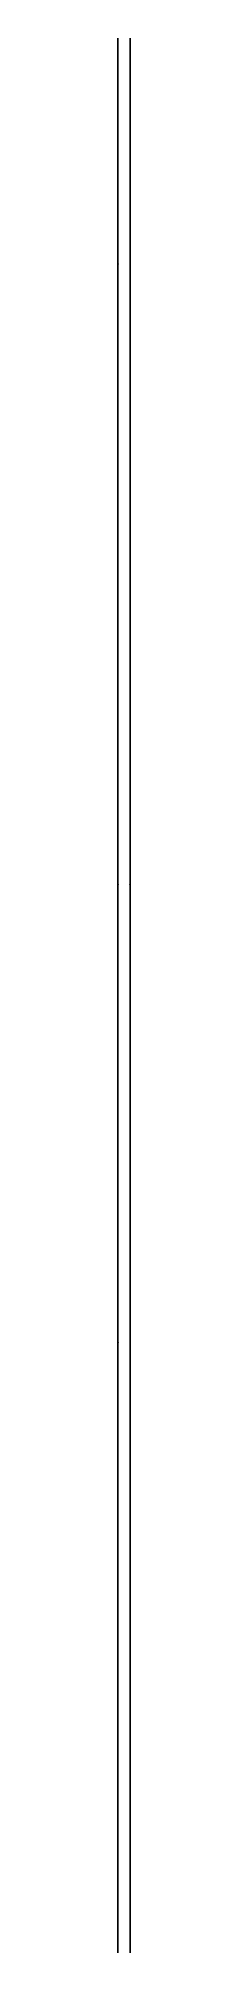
# Model space of a CAD drawing. Header units: centimetres. Extents: x 0 to 0.3, y -26.3 to 20.8.
import ezdxf

# ---------------------------------------------------------------- set-up
doc = ezdxf.new("R2010")
doc.units = ezdxf.units.CM
doc.header["$MEASUREMENT"] = 0
for name, color, linetype in [('Side 2 v62_Sketch1', 7, 'Continuous'), ('Side 2 v62_Sketch2', 7, 'Continuous'), ('Side 2 v62_Sketch3', 7, 'Continuous'), ('Side 2 v62_Sketch4', 7, 'Continuous'), ('Side 2 v62_Sketch5', 7, 'Continuous'), ('Side 2 v62_Sketch6', 7, 'Continuous'), ('Side 2 v62_Sketch8', 7, 'Continuous')]:
    doc.layers.add(name, color=color, linetype=linetype)

msp = doc.modelspace()

# ---------------------------------------------------------------- linework, layer by layer
at = {"layer": 'Side 2 v62_Sketch1'}
for p, q in [((0, 20.8, 6.25), (0, 18.9, 7)), ((0, 20.8, -6.25), (0, 19.1, -7)), ((0, 20.8, 6.25), (0, 20.8, -6.25)), ((0, 19.9, 3), (0, 20.2, 3)), ((0, 19.9, -1), (0, 20.2, -1)), ((0, 20.2, -3), (0, 19.9, -3)), ((0, 20.2, 3), (0, 20.2, 1)), ((0, 20.2, 1), (0, 19.9, 1)), ((0, 20.2, -1), (0, 20.2, -3)), ((0, 19.9, 1), (0, 19.9, 3)), ((0, 19.9, -3), (0, 19.9, -1)), ((0, 19.3, -6.285), (0, 19.3, 6.285)), ((0, 11.9, 6.285), (0, 19.3, -6.285)), ((0, 19.3, 6.285), (0, 4.5, 6.285)), ((0, 4.5, -6.285), (0, 19.3, -6.285)), ((0, 19.3, -5.496), (0, 12.364, 6.285)), ((0, 19.1, -7), (0, -16.25, -7)), ((0, -16.25, 7), (0, 18.9, 7)), ((0, 11.9, 5.496), (0, 18.836, -6.285)), ((0, 17.4, 7.3), (0, 17.4, 7)), ((0, 15.9, 7.3), (0, 17.4, 7.3)), ((0, 17.1, -7.3), (0, 17.1, -7)), ((0, 15.1, -7.3), (0, 17.1, -7.3)), ((0, 15.9, 7), (0, 15.9, 7.3)), ((0, 15.25, 7), (0, -11.25, 7.8)), ((0, 15.1, -7), (0, 15.1, -7.3)), ((0, 4.5, -6.285), (0, 11.9, 6.285)), ((0, 4.964, -6.285), (0, 11.9, 5.496)), ((0, 4.5, -5.496), (0, 11.436, 6.285)), ((0, 6.35, -7.3), (0, 6.35, -7)), ((0, 4.35, -7.3), (0, 6.35, -7.3)), ((0, 4.5, 6.285), (0, 4.5, -6.285)), ((0, 4.35, -7), (0, 4.35, -7.3)), ((0, 3.6, 1), (0, 3.9, 1)), ((0, 3.9, 5), (0, 3.9, 3)), ((0, 3.9, -5), (0, 3.6, -5)), ((0, 3.9, -3), (0, 3.9, -5)), ((0, 3.6, -3), (0, 3.9, -3)), ((0, 3.9, 3), (0, 3.6, 3)), ((0, 3.6, 5), (0, 3.9, 5)), ((0, 3.9, -1), (0, 3.6, -1)), ((0, 3.9, 1), (0, 3.9, -1)), ((0, 3.6, 3), (0, 3.6, 5)), ((0, 3.6, -5), (0, 3.6, -3)), ((0, 3.6, -1), (0, 3.6, 1)), ((0, 3, -5.618), (0, -5.925, 6.285)), ((0, 3, -6.285), (0, -15.85, -6.285)), ((0, -6.425, 6.285), (0, 3, -6.285)), ((0, -15.85, 6.285), (0, 3, 6.285)), ((0, 3, 6.285), (0, 3, -6.285)), ((0, -6.396, 5.58), (0, 2.5, -6.285)), ((0, -2.65, 10), (0, -2.65, -15)), ((0, -13.877, -6.285), (0, -6.396, 5.58)), ((0, -14.35, -6.285), (0, -6.425, 6.285)), ((0, -14.35, -5.535), (0, -6.898, 6.285)), ((0, -11.25, 7), (0, -11.25, -7)), ((0, -15.25, 7.3), (0, -13.27, 7.3)), ((0, -13.27, 7.3), (0, -13.27, 7)), ((0, -14.35, 6.285), (0, -14.35, -6.285)), ((0, -15.25, 5), (0, -14.95, 5)), ((0, -14.95, 1), (0, -14.95, -1)), ((0, -14.95, -1), (0, -15.25, -1)), ((0, -15.25, -3), (0, -14.95, -3)), ((0, -14.95, 3), (0, -15.25, 3)), ((0, -15.25, 1), (0, -14.95, 1)), ((0, -14.95, 5), (0, -14.95, 3)), ((0, -14.95, -3), (0, -14.95, -5)), ((0, -14.95, -5), (0, -15.25, -5)), ((0, -15.25, -1), (0, -15.25, 1)), ((0, -15.25, 3), (0, -15.25, 5)), ((0, -15.25, -5), (0, -15.25, -3)), ((0, -15.25, 7), (0, -15.25, 7.3)), ((0, -15.85, 6.285), (0, -15.85, -6.285)), ((0, -24.75, 3.615), (0, -15.85, 6.285)), ((0, -24.75, -3.615), (0, -15.85, -6.285)), ((0, -24.75), (0, -15.85)), ((0, -24.75, 0.4), (0, -15.85, 0.4)), ((0, -24.75, -0.4), (0, -15.85, -0.4)), ((0, -26.25, 4), (0, -16.25, 7)), ((0, -16.25, -7), (0, -26.25, -4)), ((0, -24.75, -3.615), (0, -24.75, 3.615)), ((0, -25.35, 1.75), (0, -25.65, 1.75)), ((0, -25.35, -0.75), (0, -25.65, -0.75)), ((0, -25.65, 3.25), (0, -25.35, 3.25)), ((0, -25.35, 0.75), (0, -25.35, -0.75)), ((0, -25.35, -3.25), (0, -25.65, -3.25)), ((0, -25.35, 3.25), (0, -25.35, 1.75)), ((0, -25.65, 0.75), (0, -25.35, 0.75)), ((0, -25.35, -1.75), (0, -25.35, -3.25)), ((0, -25.65, -1.75), (0, -25.35, -1.75)), ((0, -25.65, -3.25), (0, -25.65, -1.75)), ((0, -25.65, -0.75), (0, -25.65, 0.75)), ((0, -25.65, 1.75), (0, -25.65, 3.25)), ((0, -26.25, -4), (0, -26.25, 4))]:
    msp.add_line(p, q, dxfattribs=at)
msp.add_point((0, 0), dxfattribs=at)
at = {"layer": 'Side 2 v62_Sketch2'}
msp.add_line((0, -12.269, 7.3), (0, 15.231, 6.688), dxfattribs=at)
at = {"layer": 'Side 2 v62_Sketch2', "extrusion": (1, 0, 0)}
msp.add_open_spline([(0, 15.231, 6.688), (0, 15.231, 6.688), (0, 15.225, 6.69), (0, 15.198, 6.697), (0, 15.145, 6.71), (0, 15.084, 6.727), (0, 15.025, 6.746), (0, 14.957, 6.768), (0, 14.878, 6.792), (0, 14.792, 6.818), (0, 14.704, 6.845), (0, 14.616, 6.872), (0, 14.527, 6.9), (0, 14.435, 6.929), (0, 14.34, 6.958), (0, 14.242, 6.988), (0, 14.14, 7.018), (0, 14.036, 7.048), (0, 13.93, 7.079), (0, 13.823, 7.109), (0, 13.714, 7.139), (0, 13.604, 7.168), (0, 13.491, 7.198), (0, 13.376, 7.228), (0, 13.259, 7.258), (0, 13.141, 7.287), (0, 13.021, 7.317), (0, 12.899, 7.347), (0, 12.776, 7.377), (0, 12.652, 7.408), (0, 12.526, 7.438), (0, 12.399, 7.468), (0, 12.271, 7.498), (0, 12.141, 7.529), (0, 12.01, 7.559), (0, 11.878, 7.59), (0, 11.745, 7.62), (0, 11.611, 7.65), (0, 11.476, 7.681), (0, 11.34, 7.711), (0, 11.203, 7.742), (0, 11.065, 7.772), (0, 10.926, 7.803), (0, 10.787, 7.833), (0, 10.646, 7.864), (0, 10.505, 7.894), (0, 10.363, 7.924), (0, 10.22, 7.955), (0, 10.076, 7.985), (0, 9.932, 8.015), (0, 9.787, 8.044), (0, 9.641, 8.074), (0, 9.495, 8.104), (0, 9.348, 8.133), (0, 9.2, 8.162), (0, 9.052, 8.191), (0, 8.903, 8.22), (0, 8.754, 8.249), (0, 8.605, 8.277), (0, 8.454, 8.305), (0, 8.304, 8.333), (0, 8.152, 8.361), (0, 8.001, 8.388), (0, 7.849, 8.414), (0, 7.696, 8.441), (0, 7.543, 8.467), (0, 7.39, 8.492), (0, 7.236, 8.517), (0, 7.081, 8.542), (0, 6.926, 8.566), (0, 6.771, 8.59), (0, 6.615, 8.613), (0, 6.459, 8.636), (0, 6.302, 8.659), (0, 6.145, 8.682), (0, 5.988, 8.704), (0, 5.831, 8.725), (0, 5.673, 8.746), (0, 5.515, 8.767), (0, 5.356, 8.787), (0, 5.197, 8.807), (0, 5.038, 8.827), (0, 4.879, 8.846), (0, 4.719, 8.864), (0, 4.559, 8.882), (0, 4.399, 8.9), (0, 4.239, 8.917), (0, 4.078, 8.934), (0, 3.918, 8.951), (0, 3.757, 8.967), (0, 3.596, 8.982), (0, 3.434, 8.998), (0, 3.273, 9.013), (0, 3.111, 9.027), (0, 2.95, 9.041), (0, 2.788, 9.054), (0, 2.626, 9.068), (0, 2.464, 9.08), (0, 2.302, 9.092), (0, 2.14, 9.104), (0, 1.978, 9.116), (0, 1.815, 9.126), (0, 1.653, 9.137), (0, 1.491, 9.147), (0, 1.329, 9.156), (0, 1.166, 9.165), (0, 1.004, 9.174), (0, 0.842, 9.182), (0, 0.679, 9.19), (0, 0.517, 9.197), (0, 0.355, 9.204), (0, 0.193, 9.211), (0, 0.031, 9.217), (0, -0.131, 9.222), (0, -0.292, 9.227), (0, -0.454, 9.231), (0, -0.615, 9.235), (0, -0.777, 9.239), (0, -0.938, 9.242), (0, -1.099, 9.245), (0, -1.26, 9.247), (0, -1.421, 9.249), (0, -1.581, 9.25), (0, -1.741, 9.251), (0, -1.901, 9.251), (0, -2.061, 9.251), (0, -2.22, 9.251), (0, -2.38, 9.25), (0, -2.538, 9.248), (0, -2.697, 9.246), (0, -2.855, 9.244), (0, -3.013, 9.241), (0, -3.171, 9.237), (0, -3.328, 9.233), (0, -3.485, 9.229), (0, -3.642, 9.224), (0, -3.798, 9.218), (0, -3.953, 9.212), (0, -4.109, 9.206), (0, -4.264, 9.199), (0, -4.418, 9.192), (0, -4.572, 9.184), (0, -4.725, 9.175), (0, -4.878, 9.166), (0, -5.03, 9.157), (0, -5.182, 9.147), (0, -5.333, 9.137), (0, -5.484, 9.126), (0, -5.634, 9.114), (0, -5.783, 9.102), (0, -5.932, 9.089), (0, -6.08, 9.076), (0, -6.228, 9.062), (0, -6.374, 9.048), (0, -6.52, 9.033), (0, -6.666, 9.018), (0, -6.81, 9.002), (0, -6.954, 8.986), (0, -7.097, 8.968), (0, -7.239, 8.951), (0, -7.38, 8.933), (0, -7.521, 8.914), (0, -7.66, 8.894), (0, -7.799, 8.874), (0, -7.937, 8.853), (0, -8.073, 8.832), (0, -8.209, 8.81), (0, -8.344, 8.788), (0, -8.477, 8.764), (0, -8.61, 8.741), (0, -8.741, 8.716), (0, -8.871, 8.691), (0, -9, 8.665), (0, -9.128, 8.638), (0, -9.254, 8.611), (0, -9.38, 8.583), (0, -9.503, 8.554), (0, -9.626, 8.524), (0, -9.747, 8.494), (0, -9.866, 8.463), (0, -9.984, 8.431), (0, -10.101, 8.398), (0, -10.216, 8.365), (0, -10.329, 8.33), (0, -10.44, 8.295), (0, -10.549, 8.259), (0, -10.656, 8.221), (0, -10.762, 8.183), (0, -10.865, 8.143), (0, -10.966, 8.103), (0, -11.065, 8.061), (0, -11.162, 8.018), (0, -11.256, 7.975), (0, -11.347, 7.93), (0, -11.436, 7.884), (0, -11.521, 7.836), (0, -11.604, 7.787), (0, -11.683, 7.737), (0, -11.759, 7.685), (0, -11.831, 7.632), (0, -11.899, 7.577), (0, -11.963, 7.521), (0, -12.023, 7.464), (0, -12.078, 7.405), (0, -12.128, 7.345), (0, -12.172, 7.283), (0, -12.208, 7.22), (0, -12.236, 7.157), (0, -12.256, 7.092), (0, -12.269, 7.027), (0, -12.276, 6.963), (0, -12.269, 6.903), (0, -12.243, 6.85), (0, -12.201, 6.806), (0, -12.145, 6.768), (0, -12.08, 6.736), (0, -12.009, 6.708), (0, -11.932, 6.682), (0, -11.852, 6.658), (0, -11.767, 6.635), (0, -11.678, 6.615), (0, -11.586, 6.596), (0, -11.49, 6.58), (0, -11.391, 6.566), (0, -11.289, 6.553), (0, -11.185, 6.542), (0, -11.077, 6.531), (0, -10.967, 6.522), (0, -10.855, 6.513), (0, -10.741, 6.505), (0, -10.624, 6.498), (0, -10.505, 6.492), (0, -10.385, 6.486), (0, -10.262, 6.481), (0, -10.137, 6.476), (0, -10.011, 6.471), (0, -9.883, 6.467), (0, -9.754, 6.464), (0, -9.623, 6.461), (0, -9.49, 6.458), (0, -9.356, 6.455), (0, -9.221, 6.453), (0, -9.084, 6.451), (0, -8.946, 6.449), (0, -8.807, 6.448), (0, -8.666, 6.446), (0, -8.525, 6.445), (0, -8.382, 6.444), (0, -8.238, 6.444), (0, -8.093, 6.443), (0, -7.947, 6.443), (0, -7.8, 6.443), (0, -7.652, 6.443), (0, -7.503, 6.443), (0, -7.353, 6.443), (0, -7.202, 6.444), (0, -7.051, 6.444), (0, -6.898, 6.445), (0, -6.745, 6.446), (0, -6.591, 6.447), (0, -6.436, 6.448), (0, -6.28, 6.449), (0, -6.124, 6.45), (0, -5.966, 6.452), (0, -5.809, 6.453), (0, -5.65, 6.455), (0, -5.491, 6.456), (0, -5.331, 6.458), (0, -5.171, 6.46), (0, -5.01, 6.462), (0, -4.849, 6.464), (0, -4.687, 6.466), (0, -4.524, 6.468), (0, -4.361, 6.47), (0, -4.198, 6.472), (0, -4.034, 6.475), (0, -3.869, 6.477), (0, -3.704, 6.479), (0, -3.539, 6.482), (0, -3.373, 6.485), (0, -3.207, 6.487), (0, -3.041, 6.49), (0, -2.874, 6.493), (0, -2.707, 6.496), (0, -2.539, 6.499), (0, -2.371, 6.501), (0, -2.203, 6.504), (0, -2.035, 6.508), (0, -1.866, 6.511), (0, -1.697, 6.514), (0, -1.528, 6.517), (0, -1.359, 6.52), (0, -1.189, 6.524), (0, -1.019, 6.527), (0, -0.849, 6.531), (0, -0.679, 6.534), (0, -0.509, 6.538), (0, -0.339, 6.542), (0, -0.168, 6.546), (0, 0.003, 6.55), (0, 0.173, 6.554), (0, 0.344, 6.558), (0, 0.515, 6.562), (0, 0.686, 6.567), (0, 0.857, 6.572), (0, 1.028, 6.576), (0, 1.199, 6.581), (0, 1.37, 6.586), (0, 1.541, 6.591), (0, 1.713, 6.597), (0, 1.884, 6.602), (0, 2.055, 6.608), (0, 2.226, 6.613), (0, 2.397, 6.619), (0, 2.568, 6.625), (0, 2.739, 6.631), (0, 2.91, 6.637), (0, 3.081, 6.643), (0, 3.252, 6.649), (0, 3.423, 6.656), (0, 3.594, 6.662), (0, 3.765, 6.669), (0, 3.935, 6.675), (0, 4.106, 6.682), (0, 4.276, 6.688), (0, 4.446, 6.695), (0, 4.616, 6.702), (0, 4.786, 6.708), (0, 4.956, 6.715), (0, 5.125, 6.722), (0, 5.295, 6.729), (0, 5.464, 6.735), (0, 5.633, 6.742), (0, 5.801, 6.748), (0, 5.97, 6.755), (0, 6.138, 6.761), (0, 6.306, 6.767), (0, 6.473, 6.774), (0, 6.64, 6.78), (0, 6.807, 6.786), (0, 6.974, 6.792), (0, 7.14, 6.797), (0, 7.305, 6.803), (0, 7.471, 6.808), (0, 7.636, 6.813), (0, 7.8, 6.818), (0, 7.964, 6.823), (0, 8.127, 6.828), (0, 8.29, 6.832), (0, 8.453, 6.837), (0, 8.615, 6.841), (0, 8.776, 6.845), (0, 8.936, 6.848), (0, 9.096, 6.852), (0, 9.256, 6.855), (0, 9.414, 6.858), (0, 9.572, 6.861), (0, 9.73, 6.863), (0, 9.886, 6.865), (0, 10.042, 6.867), (0, 10.197, 6.869), (0, 10.351, 6.87), (0, 10.504, 6.871), (0, 10.656, 6.872), (0, 10.808, 6.873), (0, 10.958, 6.873), (0, 11.108, 6.873), (0, 11.256, 6.873), (0, 11.403, 6.872), (0, 11.55, 6.871), (0, 11.695, 6.87), (0, 11.838, 6.869), (0, 11.981, 6.867), (0, 12.122, 6.865), (0, 12.262, 6.862), (0, 12.4, 6.859), (0, 12.538, 6.856), (0, 12.674, 6.852), (0, 12.808, 6.849), (0, 12.941, 6.845), (0, 13.072, 6.84), (0, 13.201, 6.836), (0, 13.328, 6.831), (0, 13.452, 6.825), (0, 13.575, 6.82), (0, 13.696, 6.814), (0, 13.816, 6.807), (0, 13.933, 6.801), (0, 14.049, 6.794), (0, 14.161, 6.786), (0, 14.27, 6.779), (0, 14.375, 6.772), (0, 14.476, 6.765), (0, 14.574, 6.758), (0, 14.671, 6.749), (0, 14.767, 6.74), (0, 14.859, 6.73), (0, 14.943, 6.722), (0, 15.016, 6.715), (0, 15.079, 6.709), (0, 15.143, 6.701), (0, 15.197, 6.693), (0, 15.225, 6.688), (0, 15.231, 6.688), (0, 15.231, 6.688)], degree=5, dxfattribs=at)
at = {"layer": 'Side 2 v62_Sketch2'}
for p in [(0, 15.25, 7), (0, 0), (0, -11.25, 7)]:
    msp.add_point(p, dxfattribs=at)
at = {"layer": 'Side 2 v62_Sketch3'}
for p, q in [((0.3, 19.1, -7), (0.3, 20.8, -6.25)), ((0.3, 20.8, -6.25), (0.3, 20.8, 6.25)), ((0.3, 20.8, 6.25), (0.3, 18.9, 7)), ((0.3, 20.2, 3), (0.3, 20.2, 1)), ((0.3, 19.9, 3), (0.3, 20.2, 3)), ((0.3, 20.2, -3), (0.3, 19.9, -3)), ((0.3, 19.9, -1), (0.3, 20.2, -1)), ((0.3, 20.2, -1), (0.3, 20.2, -3)), ((0.3, 20.2, 1), (0.3, 19.9, 1)), ((0.3, 19.9, -3), (0.3, 19.9, -1)), ((0.3, 19.9, 1), (0.3, 19.9, 3)), ((0.3, 12.364, 6.285), (0.3, 19.3, 6.285)), ((0.3, 19.3, 6.285), (0.3, 19.3, -5.496)), ((0.3, 19.3, -5.496), (0.3, 12.364, 6.285)), ((0.3, -16.25, -7), (0.3, 19.1, -7)), ((0.3, 18.9, 7), (0.3, 17.4, 7)), ((0.3, 18.836, -6.285), (0.3, 4.964, -6.285)), ((0.3, 11.9, 5.496), (0.3, 18.836, -6.285)), ((0.3, 17.4, 7), (0.3, 17.4, 7.3)), ((0.3, 17.4, 7.3), (0.3, 15.9, 7.3)), ((0.3, 15.9, 7.3), (0.3, 15.9, 7)), ((0.3, 15.9, 7), (0.3, 14.201, 7)), ((0.3, 4.964, -6.285), (0.3, 11.9, 5.496)), ((0.3, 11.436, 6.285), (0.3, 4.5, -5.496)), ((0.3, 4.5, 6.285), (0.3, 11.436, 6.285)), ((0.3, 4.5, -5.496), (0.3, 4.5, 6.285)), ((0.3, 3.9, -1), (0.3, 3.6, -1)), ((0.3, 3.6, 1), (0.3, 3.9, 1)), ((0.3, 3.9, 5), (0.3, 3.9, 3)), ((0.3, 3.9, -3), (0.3, 3.9, -5)), ((0.3, 3.9, 1), (0.3, 3.9, -1)), ((0.3, 3.6, -3), (0.3, 3.9, -3)), ((0.3, 3.9, 3), (0.3, 3.6, 3)), ((0.3, 3.6, 5), (0.3, 3.9, 5)), ((0.3, 3.9, -5), (0.3, 3.6, -5)), ((0.3, 3.6, 3), (0.3, 3.6, 5)), ((0.3, 3.6, -1), (0.3, 3.6, 1)), ((0.3, 3.6, -5), (0.3, 3.6, -3)), ((0.3, -5.925, 6.285), (0.3, 3, 6.285)), ((0.3, 3, -5.618), (0.3, -5.925, 6.285)), ((0.3, 3, 6.285), (0.3, 3, -5.618)), ((0.3, -14.35, 6.285), (0.3, -6.898, 6.285)), ((0.3, -6.898, 6.285), (0.3, -14.35, -5.535)), ((0.3, -12.271, 7), (0.3, -16.25, 7)), ((0.3, -14.35, -5.535), (0.3, -14.35, 6.285)), ((0.3, -14.95, -1), (0.3, -15.25, -1)), ((0.3, -14.95, 5), (0.3, -14.95, 3)), ((0.3, -14.95, -5), (0.3, -15.25, -5)), ((0.3, -15.25, -3), (0.3, -14.95, -3)), ((0.3, -14.95, 1), (0.3, -14.95, -1)), ((0.3, -14.95, 3), (0.3, -15.25, 3)), ((0.3, -15.25, 5), (0.3, -14.95, 5)), ((0.3, -14.95, -3), (0.3, -14.95, -5)), ((0.3, -15.25, 1), (0.3, -14.95, 1)), ((0.3, -15.25, -5), (0.3, -15.25, -3)), ((0.3, -15.25, -1), (0.3, -15.25, 1)), ((0.3, -15.25, 3), (0.3, -15.25, 5)), ((0.3, -15.85, 6.285), (0.3, -15.85, 0.4)), ((0.3, -24.75, 3.615), (0.3, -15.85, 6.285)), ((0.3, -15.85, 0.4), (0.3, -24.75, 0.4)), ((0.3, -15.85, -0.4), (0.3, -15.85, -6.285)), ((0.3, -24.75, -0.4), (0.3, -15.85, -0.4)), ((0.3, -15.85, -6.285), (0.3, -24.75, -3.615)), ((0.3, -16.25, 7), (0.3, -26.25, 4)), ((0.3, -26.25, -4), (0.3, -16.25, -7)), ((0.3, -24.75, 0.4), (0.3, -24.75, 3.615)), ((0.3, -24.75, -3.615), (0.3, -24.75, -0.4)), ((0.3, -25.65, -1.75), (0.3, -25.35, -1.75)), ((0.3, -25.35, 0.75), (0.3, -25.35, -0.75)), ((0.3, -25.35, -3.25), (0.3, -25.65, -3.25)), ((0.3, -25.35, -1.75), (0.3, -25.35, -3.25)), ((0.3, -25.35, 1.75), (0.3, -25.65, 1.75)), ((0.3, -25.65, 0.75), (0.3, -25.35, 0.75)), ((0.3, -25.35, -0.75), (0.3, -25.65, -0.75)), ((0.3, -25.35, 3.25), (0.3, -25.35, 1.75)), ((0.3, -25.65, 3.25), (0.3, -25.35, 3.25)), ((0.3, -25.65, -0.75), (0.3, -25.65, 0.75)), ((0.3, -25.65, 1.75), (0.3, -25.65, 3.25)), ((0.3, -25.65, -3.25), (0.3, -25.65, -1.75)), ((0.3, -26.25, 4), (0.3, -26.25, -4))]:
    msp.add_line(p, q, dxfattribs=at)
at = {"layer": 'Side 2 v62_Sketch3', "extrusion": (1, 0, 0)}
for centre in [(1.729, 7.825, 0.3), (-5.921, 7.7, 0.3)]:
    msp.add_circle(centre, 0.525, dxfattribs=at)
msp.add_open_spline([(0.3, 14.201, 7), (0.3, 14.189, 7.004), (0.3, 14.156, 7.013), (0.3, 14.102, 7.029), (0.3, 14.027, 7.051), (0.3, 13.93, 7.079), (0.3, 13.823, 7.109), (0.3, 13.714, 7.139), (0.3, 13.604, 7.168), (0.3, 13.491, 7.198), (0.3, 13.376, 7.228), (0.3, 13.259, 7.258), (0.3, 13.141, 7.287), (0.3, 13.021, 7.317), (0.3, 12.899, 7.347), (0.3, 12.776, 7.377), (0.3, 12.652, 7.408), (0.3, 12.526, 7.438), (0.3, 12.399, 7.468), (0.3, 12.271, 7.498), (0.3, 12.141, 7.529), (0.3, 12.01, 7.559), (0.3, 11.878, 7.59), (0.3, 11.745, 7.62), (0.3, 11.611, 7.65), (0.3, 11.476, 7.681), (0.3, 11.34, 7.711), (0.3, 11.203, 7.742), (0.3, 11.065, 7.772), (0.3, 10.926, 7.803), (0.3, 10.787, 7.833), (0.3, 10.646, 7.864), (0.3, 10.505, 7.894), (0.3, 10.363, 7.924), (0.3, 10.22, 7.955), (0.3, 10.076, 7.985), (0.3, 9.932, 8.015), (0.3, 9.787, 8.044), (0.3, 9.641, 8.074), (0.3, 9.495, 8.104), (0.3, 9.348, 8.133), (0.3, 9.2, 8.162), (0.3, 9.052, 8.191), (0.3, 8.903, 8.22), (0.3, 8.754, 8.249), (0.3, 8.605, 8.277), (0.3, 8.454, 8.305), (0.3, 8.304, 8.333), (0.3, 8.152, 8.361), (0.3, 8.001, 8.388), (0.3, 7.849, 8.414), (0.3, 7.696, 8.441), (0.3, 7.543, 8.467), (0.3, 7.39, 8.492), (0.3, 7.236, 8.517), (0.3, 7.081, 8.542), (0.3, 6.926, 8.566), (0.3, 6.771, 8.59), (0.3, 6.615, 8.613), (0.3, 6.459, 8.636), (0.3, 6.302, 8.659), (0.3, 6.145, 8.682), (0.3, 5.988, 8.704), (0.3, 5.831, 8.725), (0.3, 5.673, 8.746), (0.3, 5.515, 8.767), (0.3, 5.356, 8.787), (0.3, 5.197, 8.807), (0.3, 5.038, 8.827), (0.3, 4.879, 8.846), (0.3, 4.719, 8.864), (0.3, 4.559, 8.882), (0.3, 4.399, 8.9), (0.3, 4.239, 8.917), (0.3, 4.078, 8.934), (0.3, 3.918, 8.951), (0.3, 3.757, 8.967), (0.3, 3.596, 8.982), (0.3, 3.434, 8.998), (0.3, 3.273, 9.013), (0.3, 3.111, 9.027), (0.3, 2.95, 9.041), (0.3, 2.788, 9.054), (0.3, 2.626, 9.068), (0.3, 2.464, 9.08), (0.3, 2.302, 9.092), (0.3, 2.14, 9.104), (0.3, 1.978, 9.116), (0.3, 1.815, 9.126), (0.3, 1.653, 9.137), (0.3, 1.491, 9.147), (0.3, 1.329, 9.156), (0.3, 1.166, 9.165), (0.3, 1.004, 9.174), (0.3, 0.842, 9.182), (0.3, 0.679, 9.19), (0.3, 0.517, 9.197), (0.3, 0.355, 9.204), (0.3, 0.193, 9.211), (0.3, 0.031, 9.217), (0.3, -0.131, 9.222), (0.3, -0.292, 9.227), (0.3, -0.454, 9.231), (0.3, -0.615, 9.235), (0.3, -0.777, 9.239), (0.3, -0.938, 9.242), (0.3, -1.099, 9.245), (0.3, -1.26, 9.247), (0.3, -1.421, 9.249), (0.3, -1.581, 9.25), (0.3, -1.741, 9.251), (0.3, -1.901, 9.251), (0.3, -2.061, 9.251), (0.3, -2.22, 9.251), (0.3, -2.38, 9.25), (0.3, -2.538, 9.248), (0.3, -2.697, 9.246), (0.3, -2.855, 9.244), (0.3, -3.013, 9.241), (0.3, -3.171, 9.237), (0.3, -3.328, 9.233), (0.3, -3.485, 9.229), (0.3, -3.642, 9.224), (0.3, -3.798, 9.218), (0.3, -3.953, 9.212), (0.3, -4.109, 9.206), (0.3, -4.264, 9.199), (0.3, -4.418, 9.192), (0.3, -4.572, 9.184), (0.3, -4.725, 9.175), (0.3, -4.878, 9.166), (0.3, -5.03, 9.157), (0.3, -5.182, 9.147), (0.3, -5.333, 9.137), (0.3, -5.484, 9.126), (0.3, -5.634, 9.114), (0.3, -5.783, 9.102), (0.3, -5.932, 9.089), (0.3, -6.08, 9.076), (0.3, -6.228, 9.062), (0.3, -6.374, 9.048), (0.3, -6.52, 9.033), (0.3, -6.666, 9.018), (0.3, -6.81, 9.002), (0.3, -6.954, 8.986), (0.3, -7.097, 8.968), (0.3, -7.239, 8.951), (0.3, -7.38, 8.933), (0.3, -7.521, 8.914), (0.3, -7.66, 8.894), (0.3, -7.799, 8.874), (0.3, -7.937, 8.853), (0.3, -8.073, 8.832), (0.3, -8.209, 8.81), (0.3, -8.344, 8.788), (0.3, -8.477, 8.764), (0.3, -8.61, 8.741), (0.3, -8.741, 8.716), (0.3, -8.871, 8.691), (0.3, -9, 8.665), (0.3, -9.128, 8.638), (0.3, -9.254, 8.611), (0.3, -9.38, 8.583), (0.3, -9.503, 8.554), (0.3, -9.626, 8.524), (0.3, -9.747, 8.494), (0.3, -9.866, 8.463), (0.3, -9.984, 8.431), (0.3, -10.101, 8.398), (0.3, -10.216, 8.365), (0.3, -10.329, 8.33), (0.3, -10.44, 8.295), (0.3, -10.549, 8.259), (0.3, -10.656, 8.221), (0.3, -10.762, 8.183), (0.3, -10.865, 8.143), (0.3, -10.966, 8.103), (0.3, -11.065, 8.061), (0.3, -11.162, 8.018), (0.3, -11.256, 7.975), (0.3, -11.347, 7.93), (0.3, -11.436, 7.884), (0.3, -11.521, 7.836), (0.3, -11.604, 7.787), (0.3, -11.683, 7.737), (0.3, -11.759, 7.685), (0.3, -11.831, 7.632), (0.3, -11.899, 7.577), (0.3, -11.963, 7.521), (0.3, -12.023, 7.464), (0.3, -12.078, 7.405), (0.3, -12.128, 7.345), (0.3, -12.172, 7.283), (0.3, -12.208, 7.22), (0.3, -12.236, 7.157), (0.3, -12.253, 7.099), (0.3, -12.263, 7.055), (0.3, -12.268, 7.024), (0.3, -12.27, 7.005), (0.3, -12.271, 7)], degree=5, knots=[0.0334854, 0.0334854, 0.0334854, 0.0334854, 0.0334854, 0.0334854, 0.035, 0.0375, 0.04, 0.0425, 0.045, 0.0475, 0.05, 0.0525, 0.055, 0.0575, 0.06, 0.0625, 0.065, 0.0675, 0.07, 0.0725, 0.075, 0.0775, 0.08, 0.0825, 0.085, 0.0875, 0.09, 0.0925, 0.095, 0.0975, 0.1, 0.1025, 0.105, 0.1075, 0.11, 0.1125, 0.115, 0.1175, 0.12, 0.1225, 0.125, 0.1275, 0.13, 0.1325, 0.135, 0.1375, 0.14, 0.1425, 0.145, 0.1475, 0.15, 0.1525, 0.155, 0.1575, 0.16, 0.1625, 0.165, 0.1675, 0.17, 0.1725, 0.175, 0.1775, 0.18, 0.1825, 0.185, 0.1875, 0.19, 0.1925, 0.195, 0.1975, 0.2, 0.2025, 0.205, 0.2075, 0.21, 0.2125, 0.215, 0.2175, 0.22, 0.2225, 0.225, 0.2275, 0.23, 0.2325, 0.235, 0.2375, 0.24, 0.2425, 0.245, 0.2475, 0.25, 0.2525, 0.255, 0.2575, 0.26, 0.2625, 0.265, 0.2675, 0.27, 0.2725, 0.275, 0.2775, 0.28, 0.2825, 0.285, 0.2875, 0.29, 0.2925, 0.295, 0.2975, 0.3, 0.3025, 0.305, 0.3075, 0.31, 0.3125, 0.315, 0.3175, 0.32, 0.3225, 0.325, 0.3275, 0.33, 0.3325, 0.335, 0.3375, 0.34, 0.3425, 0.345, 0.3475, 0.35, 0.3525, 0.355, 0.3575, 0.36, 0.3625, 0.365, 0.3675, 0.37, 0.3725, 0.375, 0.3775, 0.38, 0.3825, 0.385, 0.3875, 0.39, 0.3925, 0.395, 0.3975, 0.4, 0.4025, 0.405, 0.4075, 0.41, 0.4125, 0.415, 0.4175, 0.42, 0.4225, 0.425, 0.4275, 0.43, 0.4325, 0.435, 0.4375, 0.44, 0.4425, 0.445, 0.4475, 0.45, 0.4525, 0.455, 0.4575, 0.46, 0.4625, 0.465, 0.4675, 0.47, 0.4725, 0.475, 0.4775, 0.48, 0.4825, 0.485, 0.4875, 0.49, 0.4925, 0.495, 0.4975, 0.5, 0.5025, 0.505, 0.5075, 0.51, 0.5125, 0.515, 0.5175, 0.5185583, 0.5185583, 0.5185583, 0.5185583, 0.5185583, 0.5185583], dxfattribs=at)
at = {"layer": 'Side 2 v62_Sketch3'}
msp.add_point((0.3, 0), dxfattribs=at)
at = {"layer": 'Side 2 v62_Sketch4'}
for p, q in [((0.3, 20.8, -5.598), (0.3, 20.8, 5.57)), ((0.3, 19.293, -6.915), (0.3, 20.204, -6.513)), ((0.3, 20.2, -3), (0.3, 19.9, -3)), ((0.3, 19.9, 3), (0.3, 20.2, 3)), ((0.3, 19.9, -1), (0.3, 20.2, -1)), ((0.3, 20.2, -1), (0.3, 20.2, -3)), ((0.3, 20.2, 3), (0.3, 20.2, 1)), ((0.3, 20.2, 1), (0.3, 19.9, 1)), ((0.3, 20.167, 6.5), (0.3, 19.077, 6.93)), ((0.3, 19.9, 1), (0.3, 19.9, 3)), ((0.3, 19.9, -3), (0.3, 19.9, -1)), ((0.3, 19.3, -5.496), (0.3, 12.364, 6.285)), ((0.3, 19.3, 5.285), (0.3, 19.3, -5.496)), ((0.3, 17.1, -7), (0.3, 18.889, -7)), ((0.3, 18.836, -6.285), (0.3, 4.964, -6.285)), ((0.3, 11.9, 5.496), (0.3, 18.836, -6.285)), ((0.3, 18.71, 7), (0.3, 17.4, 7)), ((0.3, 12.364, 6.285), (0.3, 18.3, 6.285)), ((0.3, 17.4, 7), (0.3, 17.4, 7.3)), ((0.3, 17.4, 7.3), (0.3, 15.9, 7.3)), ((0.3, 17.1, -7.3), (0.3, 17.1, -7)), ((0.3, 15.1, -7.3), (0.3, 17.1, -7.3)), ((0.3, 15.9, 7.3), (0.3, 15.9, 7)), ((0.3, 15.9, 7), (0.3, 14.201, 7)), ((0.3, 6.35, -7), (0.3, 15.1, -7)), ((0.3, 15.1, -7), (0.3, 15.1, -7.3)), ((0.3, 4.964, -6.285), (0.3, 11.9, 5.496)), ((0.3, 11.436, 6.285), (0.3, 4.5, -5.496)), ((0.3, 5.5, 6.285), (0.3, 11.436, 6.285)), ((0.3, 6.35, -7.3), (0.3, 6.35, -7)), ((0.3, 4.35, -7.3), (0.3, 6.35, -7.3)), ((0.3, 4.5, -5.496), (0.3, 4.5, 5.285)), ((0.3, 4.35, -7), (0.3, 4.35, -7.3)), ((0.3, -13.27, -7), (0.3, 4.35, -7)), ((0.3, 3.9, -1), (0.3, 3.6, -1)), ((0.3, 3.6, 1), (0.3, 3.9, 1)), ((0.3, 3.9, -5), (0.3, 3.6, -5)), ((0.3, 3.9, -3), (0.3, 3.9, -5)), ((0.3, 3.6, 5), (0.3, 3.9, 5)), ((0.3, 3.6, -3), (0.3, 3.9, -3)), ((0.3, 3.9, 1), (0.3, 3.9, -1)), ((0.3, 3.9, 5), (0.3, 3.9, 3)), ((0.3, 3.9, 3), (0.3, 3.6, 3)), ((0.3, 3.6, -5), (0.3, 3.6, -3)), ((0.3, 3.6, 3), (0.3, 3.6, 5)), ((0.3, 3.6, -1), (0.3, 3.6, 1)), ((0.3, 3, -5.618), (0.3, -5.925, 6.285)), ((0.3, 3, 5.285), (0.3, 3, -5.618)), ((0.3, -5.925, 6.285), (0.3, 2, 6.285)), ((0.3, -0.521, 7.285), (0.3, -3.671, 7.285)), ((0.3, -3.671, 8.285), (0.3, -0.521, 8.285)), ((0.3, -0.521, 8.285), (0.3, -0.521, 7.285)), ((0.3, -3.671, 7.285), (0.3, -3.671, 8.285)), ((0.3, -13.35, 6.285), (0.3, -6.898, 6.285)), ((0.3, -6.898, 6.285), (0.3, -14.35, -5.535)), ((0.3, -12.271, 7), (0.3, -13.27, 7)), ((0.3, -15.25, -7.3), (0.3, -13.27, -7.3)), ((0.3, -13.27, 7), (0.3, -13.27, 7.3)), ((0.3, -13.27, 7.3), (0.3, -15.25, 7.3)), ((0.3, -13.27, -7.3), (0.3, -13.27, -7)), ((0.3, -14.35, -5.535), (0.3, -14.35, 5.285)), ((0.3, -14.95, -3), (0.3, -14.95, -5)), ((0.3, -14.95, -1), (0.3, -15.25, -1)), ((0.3, -15.25, 1), (0.3, -14.95, 1)), ((0.3, -14.95, 1), (0.3, -14.95, -1)), ((0.3, -14.95, 3), (0.3, -15.25, 3)), ((0.3, -14.95, -5), (0.3, -15.25, -5)), ((0.3, -15.25, 5), (0.3, -14.95, 5)), ((0.3, -14.95, 5), (0.3, -14.95, 3)), ((0.3, -15.25, -3), (0.3, -14.95, -3)), ((0.3, -16.103, -7), (0.3, -15.25, -7)), ((0.3, -15.25, 7.3), (0.3, -15.25, 7)), ((0.3, -15.25, -7), (0.3, -15.25, -7.3)), ((0.3, -15.25, 7), (0.3, -16.103, 7)), ((0.3, -15.25, -1), (0.3, -15.25, 1)), ((0.3, -15.25, -5), (0.3, -15.25, -3)), ((0.3, -15.25, 3), (0.3, -15.25, 5)), ((0.3, -15.85, 4.941), (0.3, -15.85, 0.4)), ((0.3, -24.75, -0.4), (0.3, -15.85, -0.4)), ((0.3, -15.85, -0.4), (0.3, -15.85, -4.941)), ((0.3, -15.85, 0.4), (0.3, -24.75, 0.4)), ((0.3, -25.537, -4.214), (0.3, -16.391, -6.958)), ((0.3, -16.391, 6.958), (0.3, -25.537, 4.214)), ((0.3, -17.137, -5.899), (0.3, -24.037, -3.829)), ((0.3, -24.037, 3.829), (0.3, -17.137, 5.899)), ((0.3, -24.75, 0.4), (0.3, -24.75, 2.871)), ((0.3, -24.75, -2.871), (0.3, -24.75, -0.4)), ((0.3, -25.65, 3.25), (0.3, -25.35, 3.25)), ((0.3, -25.35, -1.75), (0.3, -25.35, -3.25)), ((0.3, -25.35, 1.75), (0.3, -25.65, 1.75)), ((0.3, -25.35, 3.25), (0.3, -25.35, 1.75)), ((0.3, -25.35, -0.75), (0.3, -25.65, -0.75)), ((0.3, -25.35, 0.75), (0.3, -25.35, -0.75)), ((0.3, -25.65, 0.75), (0.3, -25.35, 0.75)), ((0.3, -25.35, -3.25), (0.3, -25.65, -3.25)), ((0.3, -25.65, -1.75), (0.3, -25.35, -1.75)), ((0.3, -25.65, -3.25), (0.3, -25.65, -1.75)), ((0.3, -25.65, -0.75), (0.3, -25.65, 0.75)), ((0.3, -25.65, 1.75), (0.3, -25.65, 3.25)), ((0.3, -26.25, 3.256), (0.3, -26.25, -3.256))]:
    msp.add_line(p, q, dxfattribs=at)
at = {"layer": 'Side 2 v62_Sketch4', "extrusion": (1, 0, 0)}
for centre in [(1.729, 7.825, 0.3), (-5.921, 7.7, 0.3)]:
    msp.add_circle(centre, 0.525, dxfattribs=at)
for centre, start, end in [((19.8, -5.598, 0.3), 293.8059, 0), ((19.8, 5.57, 0.3), 0, 68.459), ((18.3, 5.285, 0.3), 0, 90), ((18.889, -6, 0.3), 270, 293.8059), ((18.71, 6, 0.3), 68.459, 90), ((5.5, 5.285, 0.3), 90, 180), ((2, 5.285, 0.3), 360, 90), ((-13.35, 5.285, 0.3), 90, 180), ((-16.85, 4.941, 0.3), 360, 106.6992), ((-16.85, -4.941, 0.3), 253.3008, 360), ((-16.103, -6, 0.3), 253.3008, 270), ((-16.103, 6, 0.3), 90, 106.6992), ((-23.75, -2.871, 0.3), 180, 253.3008), ((-23.75, 2.871, 0.3), 106.6992, 180), ((-25.25, -3.256, 0.3), 180, 253.3008), ((-25.25, 3.256, 0.3), 106.6992, 180)]:
    msp.add_arc(centre, 1, start, end, dxfattribs=at)
msp.add_open_spline([(0.3, 14.201, 7), (0.3, 14.189, 7.004), (0.3, 14.156, 7.013), (0.3, 14.102, 7.029), (0.3, 14.027, 7.051), (0.3, 13.93, 7.079), (0.3, 13.823, 7.109), (0.3, 13.714, 7.139), (0.3, 13.604, 7.168), (0.3, 13.491, 7.198), (0.3, 13.376, 7.228), (0.3, 13.259, 7.258), (0.3, 13.141, 7.287), (0.3, 13.021, 7.317), (0.3, 12.899, 7.347), (0.3, 12.776, 7.377), (0.3, 12.652, 7.408), (0.3, 12.526, 7.438), (0.3, 12.399, 7.468), (0.3, 12.271, 7.498), (0.3, 12.141, 7.529), (0.3, 12.01, 7.559), (0.3, 11.878, 7.59), (0.3, 11.745, 7.62), (0.3, 11.611, 7.65), (0.3, 11.476, 7.681), (0.3, 11.34, 7.711), (0.3, 11.203, 7.742), (0.3, 11.065, 7.772), (0.3, 10.926, 7.803), (0.3, 10.787, 7.833), (0.3, 10.646, 7.864), (0.3, 10.505, 7.894), (0.3, 10.363, 7.924), (0.3, 10.22, 7.955), (0.3, 10.076, 7.985), (0.3, 9.932, 8.015), (0.3, 9.787, 8.044), (0.3, 9.641, 8.074), (0.3, 9.495, 8.104), (0.3, 9.348, 8.133), (0.3, 9.2, 8.162), (0.3, 9.052, 8.191), (0.3, 8.903, 8.22), (0.3, 8.754, 8.249), (0.3, 8.605, 8.277), (0.3, 8.454, 8.305), (0.3, 8.304, 8.333), (0.3, 8.152, 8.361), (0.3, 8.001, 8.388), (0.3, 7.849, 8.414), (0.3, 7.696, 8.441), (0.3, 7.543, 8.467), (0.3, 7.39, 8.492), (0.3, 7.236, 8.517), (0.3, 7.081, 8.542), (0.3, 6.926, 8.566), (0.3, 6.771, 8.59), (0.3, 6.615, 8.613), (0.3, 6.459, 8.636), (0.3, 6.302, 8.659), (0.3, 6.145, 8.682), (0.3, 5.988, 8.704), (0.3, 5.831, 8.725), (0.3, 5.673, 8.746), (0.3, 5.515, 8.767), (0.3, 5.356, 8.787), (0.3, 5.197, 8.807), (0.3, 5.038, 8.827), (0.3, 4.879, 8.846), (0.3, 4.719, 8.864), (0.3, 4.559, 8.882), (0.3, 4.399, 8.9), (0.3, 4.239, 8.917), (0.3, 4.078, 8.934), (0.3, 3.918, 8.951), (0.3, 3.757, 8.967), (0.3, 3.596, 8.982), (0.3, 3.434, 8.998), (0.3, 3.273, 9.013), (0.3, 3.111, 9.027), (0.3, 2.95, 9.041), (0.3, 2.788, 9.054), (0.3, 2.626, 9.068), (0.3, 2.464, 9.08), (0.3, 2.302, 9.092), (0.3, 2.14, 9.104), (0.3, 1.978, 9.116), (0.3, 1.815, 9.126), (0.3, 1.653, 9.137), (0.3, 1.491, 9.147), (0.3, 1.329, 9.156), (0.3, 1.166, 9.165), (0.3, 1.004, 9.174), (0.3, 0.842, 9.182), (0.3, 0.679, 9.19), (0.3, 0.517, 9.197), (0.3, 0.355, 9.204), (0.3, 0.193, 9.211), (0.3, 0.031, 9.217), (0.3, -0.131, 9.222), (0.3, -0.292, 9.227), (0.3, -0.454, 9.231), (0.3, -0.615, 9.235), (0.3, -0.777, 9.239), (0.3, -0.938, 9.242), (0.3, -1.099, 9.245), (0.3, -1.26, 9.247), (0.3, -1.421, 9.249), (0.3, -1.581, 9.25), (0.3, -1.741, 9.251), (0.3, -1.901, 9.251), (0.3, -2.061, 9.251), (0.3, -2.22, 9.251), (0.3, -2.38, 9.25), (0.3, -2.538, 9.248), (0.3, -2.697, 9.246), (0.3, -2.855, 9.244), (0.3, -3.013, 9.241), (0.3, -3.171, 9.237), (0.3, -3.328, 9.233), (0.3, -3.485, 9.229), (0.3, -3.642, 9.224), (0.3, -3.798, 9.218), (0.3, -3.953, 9.212), (0.3, -4.109, 9.206), (0.3, -4.264, 9.199), (0.3, -4.418, 9.192), (0.3, -4.572, 9.184), (0.3, -4.725, 9.175), (0.3, -4.878, 9.166), (0.3, -5.03, 9.157), (0.3, -5.182, 9.147), (0.3, -5.333, 9.137), (0.3, -5.484, 9.126), (0.3, -5.634, 9.114), (0.3, -5.783, 9.102), (0.3, -5.932, 9.089), (0.3, -6.08, 9.076), (0.3, -6.228, 9.062), (0.3, -6.374, 9.048), (0.3, -6.52, 9.033), (0.3, -6.666, 9.018), (0.3, -6.81, 9.002), (0.3, -6.954, 8.986), (0.3, -7.097, 8.968), (0.3, -7.239, 8.951), (0.3, -7.38, 8.933), (0.3, -7.521, 8.914), (0.3, -7.66, 8.894), (0.3, -7.799, 8.874), (0.3, -7.937, 8.853), (0.3, -8.073, 8.832), (0.3, -8.209, 8.81), (0.3, -8.344, 8.788), (0.3, -8.477, 8.764), (0.3, -8.61, 8.741), (0.3, -8.741, 8.716), (0.3, -8.871, 8.691), (0.3, -9, 8.665), (0.3, -9.128, 8.638), (0.3, -9.254, 8.611), (0.3, -9.38, 8.583), (0.3, -9.503, 8.554), (0.3, -9.626, 8.524), (0.3, -9.747, 8.494), (0.3, -9.866, 8.463), (0.3, -9.984, 8.431), (0.3, -10.101, 8.398), (0.3, -10.216, 8.365), (0.3, -10.329, 8.33), (0.3, -10.44, 8.295), (0.3, -10.549, 8.259), (0.3, -10.656, 8.221), (0.3, -10.762, 8.183), (0.3, -10.865, 8.143), (0.3, -10.966, 8.103), (0.3, -11.065, 8.061), (0.3, -11.162, 8.018), (0.3, -11.256, 7.975), (0.3, -11.347, 7.93), (0.3, -11.436, 7.884), (0.3, -11.521, 7.836), (0.3, -11.604, 7.787), (0.3, -11.683, 7.737), (0.3, -11.759, 7.685), (0.3, -11.831, 7.632), (0.3, -11.899, 7.577), (0.3, -11.963, 7.521), (0.3, -12.023, 7.464), (0.3, -12.078, 7.405), (0.3, -12.128, 7.345), (0.3, -12.172, 7.283), (0.3, -12.208, 7.22), (0.3, -12.236, 7.157), (0.3, -12.253, 7.099), (0.3, -12.263, 7.055), (0.3, -12.268, 7.024), (0.3, -12.27, 7.005), (0.3, -12.271, 7)], degree=5, knots=[0.0334854, 0.0334854, 0.0334854, 0.0334854, 0.0334854, 0.0334854, 0.035, 0.0375, 0.04, 0.0425, 0.045, 0.0475, 0.05, 0.0525, 0.055, 0.0575, 0.06, 0.0625, 0.065, 0.0675, 0.07, 0.0725, 0.075, 0.0775, 0.08, 0.0825, 0.085, 0.0875, 0.09, 0.0925, 0.095, 0.0975, 0.1, 0.1025, 0.105, 0.1075, 0.11, 0.1125, 0.115, 0.1175, 0.12, 0.1225, 0.125, 0.1275, 0.13, 0.1325, 0.135, 0.1375, 0.14, 0.1425, 0.145, 0.1475, 0.15, 0.1525, 0.155, 0.1575, 0.16, 0.1625, 0.165, 0.1675, 0.17, 0.1725, 0.175, 0.1775, 0.18, 0.1825, 0.185, 0.1875, 0.19, 0.1925, 0.195, 0.1975, 0.2, 0.2025, 0.205, 0.2075, 0.21, 0.2125, 0.215, 0.2175, 0.22, 0.2225, 0.225, 0.2275, 0.23, 0.2325, 0.235, 0.2375, 0.24, 0.2425, 0.245, 0.2475, 0.25, 0.2525, 0.255, 0.2575, 0.26, 0.2625, 0.265, 0.2675, 0.27, 0.2725, 0.275, 0.2775, 0.28, 0.2825, 0.285, 0.2875, 0.29, 0.2925, 0.295, 0.2975, 0.3, 0.3025, 0.305, 0.3075, 0.31, 0.3125, 0.315, 0.3175, 0.32, 0.3225, 0.325, 0.3275, 0.33, 0.3325, 0.335, 0.3375, 0.34, 0.3425, 0.345, 0.3475, 0.35, 0.3525, 0.355, 0.3575, 0.36, 0.3625, 0.365, 0.3675, 0.37, 0.3725, 0.375, 0.3775, 0.38, 0.3825, 0.385, 0.3875, 0.39, 0.3925, 0.395, 0.3975, 0.4, 0.4025, 0.405, 0.4075, 0.41, 0.4125, 0.415, 0.4175, 0.42, 0.4225, 0.425, 0.4275, 0.43, 0.4325, 0.435, 0.4375, 0.44, 0.4425, 0.445, 0.4475, 0.45, 0.4525, 0.455, 0.4575, 0.46, 0.4625, 0.465, 0.4675, 0.47, 0.4725, 0.475, 0.4775, 0.48, 0.4825, 0.485, 0.4875, 0.49, 0.4925, 0.495, 0.4975, 0.5, 0.5025, 0.505, 0.5075, 0.51, 0.5125, 0.515, 0.5175, 0.5185583, 0.5185583, 0.5185583, 0.5185583, 0.5185583, 0.5185583], dxfattribs=at)
at = {"layer": 'Side 2 v62_Sketch4'}
msp.add_point((0.3, 0), dxfattribs=at)
at = {"layer": 'Side 2 v62_Sketch5'}
for p, q in [((0.3, 20.8, -5.598), (0.3, 20.8, 5.57)), ((0.3, 19.293, -6.915), (0.3, 20.204, -6.513)), ((0.3, 20.2, 3), (0.3, 20.2, 1)), ((0.3, 20.2, -3), (0.3, 19.9, -3)), ((0.3, 20.2, 1), (0.3, 19.9, 1)), ((0.3, 19.9, -1), (0.3, 20.2, -1)), ((0.3, 20.2, -1), (0.3, 20.2, -3)), ((0.3, 19.9, 3), (0.3, 20.2, 3)), ((0.3, 20.167, 6.5), (0.3, 19.077, 6.93)), ((0.3, 19.9, 1), (0.3, 19.9, 3)), ((0.3, 19.9, -3), (0.3, 19.9, -1)), ((0.3, 19.3, 5.285), (0.3, 19.3, -4.395)), ((0.3, 17.1, -7), (0.3, 18.889, -7)), ((0.3, 11.9, 5.496), (0.3, 18.836, -6.285)), ((0.3, 18.836, -6.285), (0.3, 4.964, -6.285)), ((0.3, 18.741, -4.548), (0.3, 13.252, 4.777)), ((0.3, 18.71, 7), (0.3, 17.4, 7)), ((0.3, 14.113, 6.285), (0.3, 18.3, 6.285)), ((0.3, 17.4, 7), (0.3, 17.4, 7.3)), ((0.3, 17.4, 7.3), (0.3, 15.9, 7.3)), ((0.3, 17.1, -7.3), (0.3, 17.1, -7)), ((0.3, 15.1, -7.3), (0.3, 17.1, -7.3)), ((0.3, 15.9, 7), (0.3, 14.201, 7)), ((0.3, 15.9, 7.3), (0.3, 15.9, 7)), ((0.3, 15.1, -7), (0.3, 15.1, -7.3)), ((0.3, 6.35, -7), (0.3, 15.1, -7)), ((0.3, 4.964, -6.285), (0.3, 11.9, 5.496)), ((0.3, 10.548, 4.777), (0.3, 5.059, -4.548)), ((0.3, 5.5, 6.285), (0.3, 9.687, 6.285)), ((0.3, 6.35, -7.3), (0.3, 6.35, -7)), ((0.3, 4.35, -7.3), (0.3, 6.35, -7.3)), ((0.3, 4.5, -4.395), (0.3, 4.5, 5.285)), ((0.3, 4.35, -7), (0.3, 4.35, -7.3)), ((0.3, -13.27, -7), (0.3, 4.35, -7)), ((0.3, 3.9, 3), (0.3, 3.6, 3)), ((0.3, 3.6, 5), (0.3, 3.9, 5)), ((0.3, 3.9, -1), (0.3, 3.6, -1)), ((0.3, 3.6, -3), (0.3, 3.9, -3)), ((0.3, 3.9, -3), (0.3, 3.9, -5)), ((0.3, 3.6, 1), (0.3, 3.9, 1)), ((0.3, 3.9, 1), (0.3, 3.9, -1)), ((0.3, 3.9, 5), (0.3, 3.9, 3)), ((0.3, 3.9, -5), (0.3, 3.6, -5)), ((0.3, 3.6, -1), (0.3, 3.6, 1)), ((0.3, 3.6, 3), (0.3, 3.6, 5)), ((0.3, 3.6, -5), (0.3, 3.6, -3)), ((0.3, 3, 5.285), (0.3, 3, -4.718)), ((0.3, 2.46, -4.898), (0.3, -4.725, 4.685)), ((0.3, -3.925, 6.285), (0.3, 2, 6.285)), ((0.3, -3.171, 8.285), (0.3, -1.021, 8.285)), ((0.3, -1.021, 7.285), (0.3, -3.171, 7.285)), ((0.3, -7.865, 4.751), (0.3, -13.796, -4.656)), ((0.3, -13.35, 6.285), (0.3, -8.711, 6.285)), ((0.3, -12.271, 7), (0.3, -13.27, 7)), ((0.3, -13.27, 7.3), (0.3, -15.25, 7.3)), ((0.3, -13.27, -7.3), (0.3, -13.27, -7)), ((0.3, -15.25, -7.3), (0.3, -13.27, -7.3)), ((0.3, -13.27, 7), (0.3, -13.27, 7.3)), ((0.3, -14.35, -4.496), (0.3, -14.35, 5.285)), ((0.3, -14.95, -5), (0.3, -15.25, -5)), ((0.3, -15.25, -3), (0.3, -14.95, -3)), ((0.3, -14.95, -1), (0.3, -15.25, -1)), ((0.3, -14.95, -3), (0.3, -14.95, -5)), ((0.3, -15.25, 1), (0.3, -14.95, 1)), ((0.3, -14.95, 3), (0.3, -15.25, 3)), ((0.3, -15.25, 5), (0.3, -14.95, 5)), ((0.3, -14.95, 1), (0.3, -14.95, -1)), ((0.3, -14.95, 5), (0.3, -14.95, 3)), ((0.3, -15.25, 7.3), (0.3, -15.25, 7)), ((0.3, -15.25, 7), (0.3, -16.103, 7)), ((0.3, -16.103, -7), (0.3, -15.25, -7)), ((0.3, -15.25, -7), (0.3, -15.25, -7.3)), ((0.3, -15.25, -5), (0.3, -15.25, -3)), ((0.3, -15.25, 3), (0.3, -15.25, 5)), ((0.3, -15.25, -1), (0.3, -15.25, 1)), ((0.3, -15.85, 4.941), (0.3, -15.85, 0.9)), ((0.3, -15.85, -0.9), (0.3, -15.85, -4.941)), ((0.3, -24.25, -0.4), (0.3, -16.35, -0.4)), ((0.3, -16.35, 0.4), (0.3, -24.25, 0.4)), ((0.3, -16.391, 6.958), (0.3, -25.537, 4.214)), ((0.3, -25.537, -4.214), (0.3, -16.391, -6.958)), ((0.3, -17.137, -5.899), (0.3, -24.037, -3.829)), ((0.3, -24.037, 3.829), (0.3, -17.137, 5.899)), ((0.3, -24.75, 0.9), (0.3, -24.75, 2.871)), ((0.3, -24.75, -2.871), (0.3, -24.75, -0.9)), ((0.3, -25.35, -3.25), (0.3, -25.65, -3.25)), ((0.3, -25.35, 0.75), (0.3, -25.35, -0.75)), ((0.3, -25.65, 3.25), (0.3, -25.35, 3.25)), ((0.3, -25.35, 1.75), (0.3, -25.65, 1.75)), ((0.3, -25.65, -1.75), (0.3, -25.35, -1.75)), ((0.3, -25.35, 3.25), (0.3, -25.35, 1.75)), ((0.3, -25.65, 0.75), (0.3, -25.35, 0.75)), ((0.3, -25.35, -0.75), (0.3, -25.65, -0.75)), ((0.3, -25.35, -1.75), (0.3, -25.35, -3.25)), ((0.3, -25.65, -3.25), (0.3, -25.65, -1.75)), ((0.3, -25.65, 1.75), (0.3, -25.65, 3.25)), ((0.3, -25.65, -0.75), (0.3, -25.65, 0.75)), ((0.3, -26.25, 3.256), (0.3, -26.25, -3.256))]:
    msp.add_line(p, q, dxfattribs=at)
at = {"layer": 'Side 2 v62_Sketch5', "extrusion": (1, 0, 0)}
for centre, radius in [((1.729, 7.825, 0.3), 0.525), ((-5.921, 7.7, 0.3), 0.525), ((-6.318, 5.76, 0.3), 0.15)]:
    msp.add_circle(centre, radius, dxfattribs=at)
for centre, radius, start, end in [((19.8, -5.598, 0.3), 1, 293.8059, 0), ((19.8, 5.57, 0.3), 1, 0, 68.459), ((19, -4.395, 0.3), 0.3, 210.4864, 0), ((18.3, 5.285, 0.3), 1, 0, 90), ((18.889, -6, 0.3), 1, 270, 293.8059), ((18.71, 6, 0.3), 1, 68.459, 90), ((14.113, 5.285, 0.3), 1, 90, 210.4864), ((9.687, 5.285, 0.3), 1, 329.5136, 90), ((5.5, 5.285, 0.3), 1, 90, 180), ((4.8, -4.395, 0.3), 0.3, 180, 329.5136), ((2, 5.285, 0.3), 1, 360, 90), ((2.7, -4.718, 0.3), 0.3, 216.8636, 360), ((-1.021, 7.785, 0.3), 0.5, 270, 90), ((-3.171, 7.785, 0.3), 0.5, 90, 270), ((-3.925, 5.285, 0.3), 1, 90, 216.8636), ((-8.711, 5.285, 0.3), 1, 327.7689, 90), ((-13.35, 5.285, 0.3), 1, 90, 180), ((-14.05, -4.496, 0.3), 0.3, 180, 327.7689), ((-16.35, 0.9, 0.3), 0.5, 270, 360), ((-16.35, -0.9, 0.3), 0.5, 360, 90), ((-16.85, -4.941, 0.3), 1, 253.3008, 360), ((-16.85, 4.941, 0.3), 1, 360, 106.6992), ((-16.103, -6, 0.3), 1, 253.3008, 270), ((-16.103, 6, 0.3), 1, 90, 106.6992), ((-23.75, -2.871, 0.3), 1, 180, 253.3008), ((-23.75, 2.871, 0.3), 1, 106.6992, 180), ((-24.25, -0.9, 0.3), 0.5, 90, 180), ((-24.25, 0.9, 0.3), 0.5, 180, 270), ((-25.25, 3.256, 0.3), 1, 106.6992, 180), ((-25.25, -3.256, 0.3), 1, 180, 253.3008)]:
    msp.add_arc(centre, radius, start, end, dxfattribs=at)
msp.add_open_spline([(0.3, 14.201, 7), (0.3, 14.189, 7.004), (0.3, 14.156, 7.013), (0.3, 14.102, 7.029), (0.3, 14.027, 7.051), (0.3, 13.93, 7.079), (0.3, 13.823, 7.109), (0.3, 13.714, 7.139), (0.3, 13.604, 7.168), (0.3, 13.491, 7.198), (0.3, 13.376, 7.228), (0.3, 13.259, 7.258), (0.3, 13.141, 7.287), (0.3, 13.021, 7.317), (0.3, 12.899, 7.347), (0.3, 12.776, 7.377), (0.3, 12.652, 7.408), (0.3, 12.526, 7.438), (0.3, 12.399, 7.468), (0.3, 12.271, 7.498), (0.3, 12.141, 7.529), (0.3, 12.01, 7.559), (0.3, 11.878, 7.59), (0.3, 11.745, 7.62), (0.3, 11.611, 7.65), (0.3, 11.476, 7.681), (0.3, 11.34, 7.711), (0.3, 11.203, 7.742), (0.3, 11.065, 7.772), (0.3, 10.926, 7.803), (0.3, 10.787, 7.833), (0.3, 10.646, 7.864), (0.3, 10.505, 7.894), (0.3, 10.363, 7.924), (0.3, 10.22, 7.955), (0.3, 10.076, 7.985), (0.3, 9.932, 8.015), (0.3, 9.787, 8.044), (0.3, 9.641, 8.074), (0.3, 9.495, 8.104), (0.3, 9.348, 8.133), (0.3, 9.2, 8.162), (0.3, 9.052, 8.191), (0.3, 8.903, 8.22), (0.3, 8.754, 8.249), (0.3, 8.605, 8.277), (0.3, 8.454, 8.305), (0.3, 8.304, 8.333), (0.3, 8.152, 8.361), (0.3, 8.001, 8.388), (0.3, 7.849, 8.414), (0.3, 7.696, 8.441), (0.3, 7.543, 8.467), (0.3, 7.39, 8.492), (0.3, 7.236, 8.517), (0.3, 7.081, 8.542), (0.3, 6.926, 8.566), (0.3, 6.771, 8.59), (0.3, 6.615, 8.613), (0.3, 6.459, 8.636), (0.3, 6.302, 8.659), (0.3, 6.145, 8.682), (0.3, 5.988, 8.704), (0.3, 5.831, 8.725), (0.3, 5.673, 8.746), (0.3, 5.515, 8.767), (0.3, 5.356, 8.787), (0.3, 5.197, 8.807), (0.3, 5.038, 8.827), (0.3, 4.879, 8.846), (0.3, 4.719, 8.864), (0.3, 4.559, 8.882), (0.3, 4.399, 8.9), (0.3, 4.239, 8.917), (0.3, 4.078, 8.934), (0.3, 3.918, 8.951), (0.3, 3.757, 8.967), (0.3, 3.596, 8.982), (0.3, 3.434, 8.998), (0.3, 3.273, 9.013), (0.3, 3.111, 9.027), (0.3, 2.95, 9.041), (0.3, 2.788, 9.054), (0.3, 2.626, 9.068), (0.3, 2.464, 9.08), (0.3, 2.302, 9.092), (0.3, 2.14, 9.104), (0.3, 1.978, 9.116), (0.3, 1.815, 9.126), (0.3, 1.653, 9.137), (0.3, 1.491, 9.147), (0.3, 1.329, 9.156), (0.3, 1.166, 9.165), (0.3, 1.004, 9.174), (0.3, 0.842, 9.182), (0.3, 0.679, 9.19), (0.3, 0.517, 9.197), (0.3, 0.355, 9.204), (0.3, 0.193, 9.211), (0.3, 0.031, 9.217), (0.3, -0.131, 9.222), (0.3, -0.292, 9.227), (0.3, -0.454, 9.231), (0.3, -0.615, 9.235), (0.3, -0.777, 9.239), (0.3, -0.938, 9.242), (0.3, -1.099, 9.245), (0.3, -1.26, 9.247), (0.3, -1.421, 9.249), (0.3, -1.581, 9.25), (0.3, -1.741, 9.251), (0.3, -1.901, 9.251), (0.3, -2.061, 9.251), (0.3, -2.22, 9.251), (0.3, -2.38, 9.25), (0.3, -2.538, 9.248), (0.3, -2.697, 9.246), (0.3, -2.855, 9.244), (0.3, -3.013, 9.241), (0.3, -3.171, 9.237), (0.3, -3.328, 9.233), (0.3, -3.485, 9.229), (0.3, -3.642, 9.224), (0.3, -3.798, 9.218), (0.3, -3.953, 9.212), (0.3, -4.109, 9.206), (0.3, -4.264, 9.199), (0.3, -4.418, 9.192), (0.3, -4.572, 9.184), (0.3, -4.725, 9.175), (0.3, -4.878, 9.166), (0.3, -5.03, 9.157), (0.3, -5.182, 9.147), (0.3, -5.333, 9.137), (0.3, -5.484, 9.126), (0.3, -5.634, 9.114), (0.3, -5.783, 9.102), (0.3, -5.932, 9.089), (0.3, -6.08, 9.076), (0.3, -6.228, 9.062), (0.3, -6.374, 9.048), (0.3, -6.52, 9.033), (0.3, -6.666, 9.018), (0.3, -6.81, 9.002), (0.3, -6.954, 8.986), (0.3, -7.097, 8.968), (0.3, -7.239, 8.951), (0.3, -7.38, 8.933), (0.3, -7.521, 8.914), (0.3, -7.66, 8.894), (0.3, -7.799, 8.874), (0.3, -7.937, 8.853), (0.3, -8.073, 8.832), (0.3, -8.209, 8.81), (0.3, -8.344, 8.788), (0.3, -8.477, 8.764), (0.3, -8.61, 8.741), (0.3, -8.741, 8.716), (0.3, -8.871, 8.691), (0.3, -9, 8.665), (0.3, -9.128, 8.638), (0.3, -9.254, 8.611), (0.3, -9.38, 8.583), (0.3, -9.503, 8.554), (0.3, -9.626, 8.524), (0.3, -9.747, 8.494), (0.3, -9.866, 8.463), (0.3, -9.984, 8.431), (0.3, -10.101, 8.398), (0.3, -10.216, 8.365), (0.3, -10.329, 8.33), (0.3, -10.44, 8.295), (0.3, -10.549, 8.259), (0.3, -10.656, 8.221), (0.3, -10.762, 8.183), (0.3, -10.865, 8.143), (0.3, -10.966, 8.103), (0.3, -11.065, 8.061), (0.3, -11.162, 8.018), (0.3, -11.256, 7.975), (0.3, -11.347, 7.93), (0.3, -11.436, 7.884), (0.3, -11.521, 7.836), (0.3, -11.604, 7.787), (0.3, -11.683, 7.737), (0.3, -11.759, 7.685), (0.3, -11.831, 7.632), (0.3, -11.899, 7.577), (0.3, -11.963, 7.521), (0.3, -12.023, 7.464), (0.3, -12.078, 7.405), (0.3, -12.128, 7.345), (0.3, -12.172, 7.283), (0.3, -12.208, 7.22), (0.3, -12.236, 7.157), (0.3, -12.253, 7.099), (0.3, -12.263, 7.055), (0.3, -12.268, 7.024), (0.3, -12.27, 7.005), (0.3, -12.271, 7)], degree=5, knots=[0.0334854, 0.0334854, 0.0334854, 0.0334854, 0.0334854, 0.0334854, 0.035, 0.0375, 0.04, 0.0425, 0.045, 0.0475, 0.05, 0.0525, 0.055, 0.0575, 0.06, 0.0625, 0.065, 0.0675, 0.07, 0.0725, 0.075, 0.0775, 0.08, 0.0825, 0.085, 0.0875, 0.09, 0.0925, 0.095, 0.0975, 0.1, 0.1025, 0.105, 0.1075, 0.11, 0.1125, 0.115, 0.1175, 0.12, 0.1225, 0.125, 0.1275, 0.13, 0.1325, 0.135, 0.1375, 0.14, 0.1425, 0.145, 0.1475, 0.15, 0.1525, 0.155, 0.1575, 0.16, 0.1625, 0.165, 0.1675, 0.17, 0.1725, 0.175, 0.1775, 0.18, 0.1825, 0.185, 0.1875, 0.19, 0.1925, 0.195, 0.1975, 0.2, 0.2025, 0.205, 0.2075, 0.21, 0.2125, 0.215, 0.2175, 0.22, 0.2225, 0.225, 0.2275, 0.23, 0.2325, 0.235, 0.2375, 0.24, 0.2425, 0.245, 0.2475, 0.25, 0.2525, 0.255, 0.2575, 0.26, 0.2625, 0.265, 0.2675, 0.27, 0.2725, 0.275, 0.2775, 0.28, 0.2825, 0.285, 0.2875, 0.29, 0.2925, 0.295, 0.2975, 0.3, 0.3025, 0.305, 0.3075, 0.31, 0.3125, 0.315, 0.3175, 0.32, 0.3225, 0.325, 0.3275, 0.33, 0.3325, 0.335, 0.3375, 0.34, 0.3425, 0.345, 0.3475, 0.35, 0.3525, 0.355, 0.3575, 0.36, 0.3625, 0.365, 0.3675, 0.37, 0.3725, 0.375, 0.3775, 0.38, 0.3825, 0.385, 0.3875, 0.39, 0.3925, 0.395, 0.3975, 0.4, 0.4025, 0.405, 0.4075, 0.41, 0.4125, 0.415, 0.4175, 0.42, 0.4225, 0.425, 0.4275, 0.43, 0.4325, 0.435, 0.4375, 0.44, 0.4425, 0.445, 0.4475, 0.45, 0.4525, 0.455, 0.4575, 0.46, 0.4625, 0.465, 0.4675, 0.47, 0.4725, 0.475, 0.4775, 0.48, 0.4825, 0.485, 0.4875, 0.49, 0.4925, 0.495, 0.4975, 0.5, 0.5025, 0.505, 0.5075, 0.51, 0.5125, 0.515, 0.5175, 0.5185583, 0.5185583, 0.5185583, 0.5185583, 0.5185583, 0.5185583], dxfattribs=at)
at = {"layer": 'Side 2 v62_Sketch5'}
msp.add_point((0.3, 0), dxfattribs=at)
at = {"layer": 'Side 2 v62_Sketch6'}
for p, q in [((0.3, 20.8, -5.598), (0.3, 20.8, 5.57)), ((0.3, 19.293, -6.915), (0.3, 20.204, -6.513)), ((0.3, 19.9, 3), (0.3, 20.2, 3)), ((0.3, 20.2, 3), (0.3, 20.2, 1)), ((0.3, 20.2, -3), (0.3, 19.9, -3)), ((0.3, 20.2, 1), (0.3, 19.9, 1)), ((0.3, 19.9, -1), (0.3, 20.2, -1)), ((0.3, 20.2, -1), (0.3, 20.2, -3)), ((0.3, 20.167, 6.5), (0.3, 19.077, 6.93)), ((0.3, 19.9, 1), (0.3, 19.9, 3)), ((0.3, 19.9, -3), (0.3, 19.9, -1)), ((0.3, 19.3, 5.285), (0.3, 19.3, -4.395)), ((0.3, 17.1, -7), (0.3, 18.889, -7)), ((0.3, 18.836, -6.285), (0.3, 4.964, -6.285)), ((0.3, 11.9, 5.496), (0.3, 18.836, -6.285)), ((0.3, 18.741, -4.548), (0.3, 13.252, 4.777)), ((0.3, 18.71, 7), (0.3, 17.4, 7)), ((0.3, 14.113, 6.285), (0.3, 18.3, 6.285)), ((0.3, 17.4, 7), (0.3, 17.4, 7.3)), ((0.3, 17.4, 7.3), (0.3, 15.9, 7.3)), ((0.3, 17.1, -7.3), (0.3, 17.1, -7)), ((0.3, 15.1, -7.3), (0.3, 17.1, -7.3)), ((0.3, 15.9, 7.3), (0.3, 15.9, 7)), ((0.3, 15.9, 7), (0.3, 14.201, 7)), ((0.3, 15.1, -7), (0.3, 15.1, -7.3)), ((0.3, 6.35, -7), (0.3, 15.1, -7)), ((0.3, 4.964, -6.285), (0.3, 11.9, 5.496)), ((0.3, 10.548, 4.777), (0.3, 5.059, -4.548)), ((0.3, 5.5, 6.285), (0.3, 9.687, 6.285)), ((0.3, 4.35, -7.3), (0.3, 6.35, -7.3)), ((0.3, 6.35, -7.3), (0.3, 6.35, -7)), ((0.3, 4.5, -4.395), (0.3, 4.5, 5.285)), ((0.3, 4.35, -7), (0.3, 4.35, -7.3)), ((0.3, -13.27, -7), (0.3, 4.35, -7)), ((0.3, 3.9, -5), (0.3, 3.6, -5)), ((0.3, 3.9, -3), (0.3, 3.9, -5)), ((0.3, 3.9, 3), (0.3, 3.6, 3)), ((0.3, 3.9, -1), (0.3, 3.6, -1)), ((0.3, 3.6, 1), (0.3, 3.9, 1)), ((0.3, 3.9, 1), (0.3, 3.9, -1)), ((0.3, 3.9, 5), (0.3, 3.9, 3)), ((0.3, 3.6, 5), (0.3, 3.9, 5)), ((0.3, 3.6, -3), (0.3, 3.9, -3)), ((0.3, 3.6, -1), (0.3, 3.6, 1)), ((0.3, 3.6, 3), (0.3, 3.6, 5)), ((0.3, 3.6, -5), (0.3, 3.6, -3)), ((0.3, 3, 5.285), (0.3, 3, -4.718)), ((0.3, 2.46, -4.898), (0.3, -4.725, 4.685)), ((0.3, -3.925, 6.285), (0.3, 2, 6.285)), ((0.3, -1.021, 7.285), (0.3, -3.171, 7.285)), ((0.3, -3.171, 8.285), (0.3, -1.021, 8.285)), ((0.3, -7.865, 4.751), (0.3, -13.796, -4.656)), ((0.3, -13.35, 6.285), (0.3, -8.711, 6.285)), ((0.3, -11.221, 7.685), (0.3, -10.921, 7.685)), ((0.3, -10.921, 7.685), (0.3, -10.921, 6.685)), ((0.3, -10.921, 6.685), (0.3, -11.221, 6.685)), ((0.3, -11.221, 6.685), (0.3, -11.221, 7.685)), ((0.3, -12.271, 7), (0.3, -13.27, 7)), ((0.3, -13.27, -7.3), (0.3, -13.27, -7)), ((0.3, -13.27, 7), (0.3, -13.27, 7.3)), ((0.3, -15.25, -7.3), (0.3, -13.27, -7.3)), ((0.3, -13.27, 7.3), (0.3, -15.25, 7.3)), ((0.3, -14.35, -4.496), (0.3, -14.35, 5.285)), ((0.3, -14.95, 1), (0.3, -14.95, -1)), ((0.3, -14.95, -1), (0.3, -15.25, -1)), ((0.3, -15.25, 1), (0.3, -14.95, 1)), ((0.3, -15.25, 5), (0.3, -14.95, 5)), ((0.3, -14.95, 5), (0.3, -14.95, 3)), ((0.3, -14.95, -5), (0.3, -15.25, -5)), ((0.3, -14.95, -3), (0.3, -14.95, -5)), ((0.3, -15.25, -3), (0.3, -14.95, -3)), ((0.3, -14.95, 3), (0.3, -15.25, 3)), ((0.3, -16.103, -7), (0.3, -15.25, -7)), ((0.3, -15.25, -7), (0.3, -15.25, -7.3)), ((0.3, -15.25, 3), (0.3, -15.25, 5)), ((0.3, -15.25, -5), (0.3, -15.25, -3)), ((0.3, -15.25, 7), (0.3, -16.103, 7)), ((0.3, -15.25, 7.3), (0.3, -15.25, 7)), ((0.3, -15.25, -1), (0.3, -15.25, 1)), ((0.3, -15.85, -0.9), (0.3, -15.85, -4.941)), ((0.3, -15.85, 4.941), (0.3, -15.85, 0.9)), ((0.3, -24.25, -0.4), (0.3, -16.35, -0.4)), ((0.3, -16.35, 0.4), (0.3, -24.25, 0.4)), ((0.3, -25.537, -4.214), (0.3, -16.391, -6.958)), ((0.3, -16.391, 6.958), (0.3, -25.537, 4.214)), ((0.3, -24.037, 3.829), (0.3, -17.137, 5.899)), ((0.3, -17.137, -5.899), (0.3, -24.037, -3.829)), ((0.3, -24.75, 0.9), (0.3, -24.75, 2.871)), ((0.3, -24.75, -2.871), (0.3, -24.75, -0.9)), ((0.3, -25.65, 0.75), (0.3, -25.35, 0.75)), ((0.3, -25.35, -1.75), (0.3, -25.35, -3.25)), ((0.3, -25.35, -3.25), (0.3, -25.65, -3.25)), ((0.3, -25.65, -1.75), (0.3, -25.35, -1.75)), ((0.3, -25.65, 3.25), (0.3, -25.35, 3.25)), ((0.3, -25.35, 1.75), (0.3, -25.65, 1.75)), ((0.3, -25.35, -0.75), (0.3, -25.65, -0.75)), ((0.3, -25.35, 3.25), (0.3, -25.35, 1.75)), ((0.3, -25.35, 0.75), (0.3, -25.35, -0.75)), ((0.3, -25.65, -3.25), (0.3, -25.65, -1.75)), ((0.3, -25.65, 1.75), (0.3, -25.65, 3.25)), ((0.3, -25.65, -0.75), (0.3, -25.65, 0.75)), ((0.3, -26.25, 3.256), (0.3, -26.25, -3.256))]:
    msp.add_line(p, q, dxfattribs=at)
at = {"layer": 'Side 2 v62_Sketch6', "extrusion": (1, 0, 0)}
for centre, radius in [((1.729, 7.825, 0.3), 0.525), ((-5.921, 7.7, 0.3), 0.525), ((-6.318, 5.76, 0.3), 0.15)]:
    msp.add_circle(centre, radius, dxfattribs=at)
for centre, radius, start, end in [((19.8, -5.598, 0.3), 1, 293.8059, 0), ((19.8, 5.57, 0.3), 1, 0, 68.459), ((18.3, 5.285, 0.3), 1, 0, 90), ((19, -4.395, 0.3), 0.3, 210.4864, 0), ((18.889, -6, 0.3), 1, 270, 293.8059), ((18.71, 6, 0.3), 1, 68.459, 90), ((14.113, 5.285, 0.3), 1, 90, 210.4864), ((9.687, 5.285, 0.3), 1, 329.5136, 90), ((5.5, 5.285, 0.3), 1, 90, 180), ((4.8, -4.395, 0.3), 0.3, 180, 329.5136), ((2, 5.285, 0.3), 1, 360, 90), ((2.7, -4.718, 0.3), 0.3, 216.8636, 360), ((-1.021, 7.785, 0.3), 0.5, 270, 90), ((-3.171, 7.785, 0.3), 0.5, 90, 270), ((-3.925, 5.285, 0.3), 1, 90, 216.8636), ((-8.711, 5.285, 0.3), 1, 327.7689, 90), ((-13.35, 5.285, 0.3), 1, 90, 180), ((-14.05, -4.496, 0.3), 0.3, 180, 327.7689), ((-16.85, -4.941, 0.3), 1, 253.3008, 360), ((-16.35, -0.9, 0.3), 0.5, 360, 90), ((-16.35, 0.9, 0.3), 0.5, 270, 360), ((-16.85, 4.941, 0.3), 1, 360, 106.6992), ((-16.103, -6, 0.3), 1, 253.3008, 270), ((-16.103, 6, 0.3), 1, 90, 106.6992), ((-23.75, -2.871, 0.3), 1, 180, 253.3008), ((-23.75, 2.871, 0.3), 1, 106.6992, 180), ((-24.25, 0.9, 0.3), 0.5, 180, 270), ((-24.25, -0.9, 0.3), 0.5, 90, 180), ((-25.25, -3.256, 0.3), 1, 180, 253.3008), ((-25.25, 3.256, 0.3), 1, 106.6992, 180)]:
    msp.add_arc(centre, radius, start, end, dxfattribs=at)
msp.add_open_spline([(0.3, 14.201, 7), (0.3, 14.189, 7.004), (0.3, 14.156, 7.013), (0.3, 14.102, 7.029), (0.3, 14.027, 7.051), (0.3, 13.93, 7.079), (0.3, 13.823, 7.109), (0.3, 13.714, 7.139), (0.3, 13.604, 7.168), (0.3, 13.491, 7.198), (0.3, 13.376, 7.228), (0.3, 13.259, 7.258), (0.3, 13.141, 7.287), (0.3, 13.021, 7.317), (0.3, 12.899, 7.347), (0.3, 12.776, 7.377), (0.3, 12.652, 7.408), (0.3, 12.526, 7.438), (0.3, 12.399, 7.468), (0.3, 12.271, 7.498), (0.3, 12.141, 7.529), (0.3, 12.01, 7.559), (0.3, 11.878, 7.59), (0.3, 11.745, 7.62), (0.3, 11.611, 7.65), (0.3, 11.476, 7.681), (0.3, 11.34, 7.711), (0.3, 11.203, 7.742), (0.3, 11.065, 7.772), (0.3, 10.926, 7.803), (0.3, 10.787, 7.833), (0.3, 10.646, 7.864), (0.3, 10.505, 7.894), (0.3, 10.363, 7.924), (0.3, 10.22, 7.955), (0.3, 10.076, 7.985), (0.3, 9.932, 8.015), (0.3, 9.787, 8.044), (0.3, 9.641, 8.074), (0.3, 9.495, 8.104), (0.3, 9.348, 8.133), (0.3, 9.2, 8.162), (0.3, 9.052, 8.191), (0.3, 8.903, 8.22), (0.3, 8.754, 8.249), (0.3, 8.605, 8.277), (0.3, 8.454, 8.305), (0.3, 8.304, 8.333), (0.3, 8.152, 8.361), (0.3, 8.001, 8.388), (0.3, 7.849, 8.414), (0.3, 7.696, 8.441), (0.3, 7.543, 8.467), (0.3, 7.39, 8.492), (0.3, 7.236, 8.517), (0.3, 7.081, 8.542), (0.3, 6.926, 8.566), (0.3, 6.771, 8.59), (0.3, 6.615, 8.613), (0.3, 6.459, 8.636), (0.3, 6.302, 8.659), (0.3, 6.145, 8.682), (0.3, 5.988, 8.704), (0.3, 5.831, 8.725), (0.3, 5.673, 8.746), (0.3, 5.515, 8.767), (0.3, 5.356, 8.787), (0.3, 5.197, 8.807), (0.3, 5.038, 8.827), (0.3, 4.879, 8.846), (0.3, 4.719, 8.864), (0.3, 4.559, 8.882), (0.3, 4.399, 8.9), (0.3, 4.239, 8.917), (0.3, 4.078, 8.934), (0.3, 3.918, 8.951), (0.3, 3.757, 8.967), (0.3, 3.596, 8.982), (0.3, 3.434, 8.998), (0.3, 3.273, 9.013), (0.3, 3.111, 9.027), (0.3, 2.95, 9.041), (0.3, 2.788, 9.054), (0.3, 2.626, 9.068), (0.3, 2.464, 9.08), (0.3, 2.302, 9.092), (0.3, 2.14, 9.104), (0.3, 1.978, 9.116), (0.3, 1.815, 9.126), (0.3, 1.653, 9.137), (0.3, 1.491, 9.147), (0.3, 1.329, 9.156), (0.3, 1.166, 9.165), (0.3, 1.004, 9.174), (0.3, 0.842, 9.182), (0.3, 0.679, 9.19), (0.3, 0.517, 9.197), (0.3, 0.355, 9.204), (0.3, 0.193, 9.211), (0.3, 0.031, 9.217), (0.3, -0.131, 9.222), (0.3, -0.292, 9.227), (0.3, -0.454, 9.231), (0.3, -0.615, 9.235), (0.3, -0.777, 9.239), (0.3, -0.938, 9.242), (0.3, -1.099, 9.245), (0.3, -1.26, 9.247), (0.3, -1.421, 9.249), (0.3, -1.581, 9.25), (0.3, -1.741, 9.251), (0.3, -1.901, 9.251), (0.3, -2.061, 9.251), (0.3, -2.22, 9.251), (0.3, -2.38, 9.25), (0.3, -2.538, 9.248), (0.3, -2.697, 9.246), (0.3, -2.855, 9.244), (0.3, -3.013, 9.241), (0.3, -3.171, 9.237), (0.3, -3.328, 9.233), (0.3, -3.485, 9.229), (0.3, -3.642, 9.224), (0.3, -3.798, 9.218), (0.3, -3.953, 9.212), (0.3, -4.109, 9.206), (0.3, -4.264, 9.199), (0.3, -4.418, 9.192), (0.3, -4.572, 9.184), (0.3, -4.725, 9.175), (0.3, -4.878, 9.166), (0.3, -5.03, 9.157), (0.3, -5.182, 9.147), (0.3, -5.333, 9.137), (0.3, -5.484, 9.126), (0.3, -5.634, 9.114), (0.3, -5.783, 9.102), (0.3, -5.932, 9.089), (0.3, -6.08, 9.076), (0.3, -6.228, 9.062), (0.3, -6.374, 9.048), (0.3, -6.52, 9.033), (0.3, -6.666, 9.018), (0.3, -6.81, 9.002), (0.3, -6.954, 8.986), (0.3, -7.097, 8.968), (0.3, -7.239, 8.951), (0.3, -7.38, 8.933), (0.3, -7.521, 8.914), (0.3, -7.66, 8.894), (0.3, -7.799, 8.874), (0.3, -7.937, 8.853), (0.3, -8.073, 8.832), (0.3, -8.209, 8.81), (0.3, -8.344, 8.788), (0.3, -8.477, 8.764), (0.3, -8.61, 8.741), (0.3, -8.741, 8.716), (0.3, -8.871, 8.691), (0.3, -9, 8.665), (0.3, -9.128, 8.638), (0.3, -9.254, 8.611), (0.3, -9.38, 8.583), (0.3, -9.503, 8.554), (0.3, -9.626, 8.524), (0.3, -9.747, 8.494), (0.3, -9.866, 8.463), (0.3, -9.984, 8.431), (0.3, -10.101, 8.398), (0.3, -10.216, 8.365), (0.3, -10.329, 8.33), (0.3, -10.44, 8.295), (0.3, -10.549, 8.259), (0.3, -10.656, 8.221), (0.3, -10.762, 8.183), (0.3, -10.865, 8.143), (0.3, -10.966, 8.103), (0.3, -11.065, 8.061), (0.3, -11.162, 8.018), (0.3, -11.256, 7.975), (0.3, -11.347, 7.93), (0.3, -11.436, 7.884), (0.3, -11.521, 7.836), (0.3, -11.604, 7.787), (0.3, -11.683, 7.737), (0.3, -11.759, 7.685), (0.3, -11.831, 7.632), (0.3, -11.899, 7.577), (0.3, -11.963, 7.521), (0.3, -12.023, 7.464), (0.3, -12.078, 7.405), (0.3, -12.128, 7.345), (0.3, -12.172, 7.283), (0.3, -12.208, 7.22), (0.3, -12.236, 7.157), (0.3, -12.253, 7.099), (0.3, -12.263, 7.055), (0.3, -12.268, 7.024), (0.3, -12.27, 7.005), (0.3, -12.271, 7)], degree=5, knots=[0.0334854, 0.0334854, 0.0334854, 0.0334854, 0.0334854, 0.0334854, 0.035, 0.0375, 0.04, 0.0425, 0.045, 0.0475, 0.05, 0.0525, 0.055, 0.0575, 0.06, 0.0625, 0.065, 0.0675, 0.07, 0.0725, 0.075, 0.0775, 0.08, 0.0825, 0.085, 0.0875, 0.09, 0.0925, 0.095, 0.0975, 0.1, 0.1025, 0.105, 0.1075, 0.11, 0.1125, 0.115, 0.1175, 0.12, 0.1225, 0.125, 0.1275, 0.13, 0.1325, 0.135, 0.1375, 0.14, 0.1425, 0.145, 0.1475, 0.15, 0.1525, 0.155, 0.1575, 0.16, 0.1625, 0.165, 0.1675, 0.17, 0.1725, 0.175, 0.1775, 0.18, 0.1825, 0.185, 0.1875, 0.19, 0.1925, 0.195, 0.1975, 0.2, 0.2025, 0.205, 0.2075, 0.21, 0.2125, 0.215, 0.2175, 0.22, 0.2225, 0.225, 0.2275, 0.23, 0.2325, 0.235, 0.2375, 0.24, 0.2425, 0.245, 0.2475, 0.25, 0.2525, 0.255, 0.2575, 0.26, 0.2625, 0.265, 0.2675, 0.27, 0.2725, 0.275, 0.2775, 0.28, 0.2825, 0.285, 0.2875, 0.29, 0.2925, 0.295, 0.2975, 0.3, 0.3025, 0.305, 0.3075, 0.31, 0.3125, 0.315, 0.3175, 0.32, 0.3225, 0.325, 0.3275, 0.33, 0.3325, 0.335, 0.3375, 0.34, 0.3425, 0.345, 0.3475, 0.35, 0.3525, 0.355, 0.3575, 0.36, 0.3625, 0.365, 0.3675, 0.37, 0.3725, 0.375, 0.3775, 0.38, 0.3825, 0.385, 0.3875, 0.39, 0.3925, 0.395, 0.3975, 0.4, 0.4025, 0.405, 0.4075, 0.41, 0.4125, 0.415, 0.4175, 0.42, 0.4225, 0.425, 0.4275, 0.43, 0.4325, 0.435, 0.4375, 0.44, 0.4425, 0.445, 0.4475, 0.45, 0.4525, 0.455, 0.4575, 0.46, 0.4625, 0.465, 0.4675, 0.47, 0.4725, 0.475, 0.4775, 0.48, 0.4825, 0.485, 0.4875, 0.49, 0.4925, 0.495, 0.4975, 0.5, 0.5025, 0.505, 0.5075, 0.51, 0.5125, 0.515, 0.5175, 0.5185583, 0.5185583, 0.5185583, 0.5185583, 0.5185583, 0.5185583], dxfattribs=at)
at = {"layer": 'Side 2 v62_Sketch6'}
msp.add_point((0.3, 0), dxfattribs=at)
at = {"layer": 'Side 2 v62_Sketch8'}
for p, q in [((0.3, 20.8, -5.598), (0.3, 20.8, 5.57)), ((0.3, 19.293, -6.915), (0.3, 20.204, -6.513)), ((0.3, 19.9, -1), (0.3, 20.2, -1)), ((0.3, 20.2, -1), (0.3, 20.2, -3)), ((0.3, 20.2, -3), (0.3, 19.9, -3)), ((0.3, 20.2, 1), (0.3, 19.9, 1)), ((0.3, 20.2, 3), (0.3, 20.2, 1)), ((0.3, 19.9, 3), (0.3, 20.2, 3)), ((0.3, 20.167, 6.5), (0.3, 19.077, 6.93)), ((0.3, 19.9, 1), (0.3, 19.9, 3)), ((0.3, 19.9, -3), (0.3, 19.9, -1)), ((0.3, 19.3, 5.285), (0.3, 19.3, -4.395)), ((0.3, 17.1, -7), (0.3, 18.889, -7)), ((0.3, 11.9, 5.496), (0.3, 18.836, -6.285)), ((0.3, 18.836, -6.285), (0.3, 4.964, -6.285)), ((0.3, 18.741, -4.548), (0.3, 13.252, 4.777)), ((0.3, 18.71, 7), (0.3, 17.4, 7)), ((0.3, 14.113, 6.285), (0.3, 18.3, 6.285)), ((0.3, 17.4, 7.3), (0.3, 15.9, 7.3)), ((0.3, 17.4, 7), (0.3, 17.4, 7.3)), ((0.3, 15.1, -7.3), (0.3, 17.1, -7.3)), ((0.3, 17.1, -7.3), (0.3, 17.1, -7)), ((0.3, 15.9, 7.3), (0.3, 15.9, 7)), ((0.3, 15.9, 7), (0.3, 14.201, 7)), ((0.3, 6.35, -7), (0.3, 15.1, -7)), ((0.3, 15.1, -7), (0.3, 15.1, -7.3)), ((0.3, 4.964, -6.285), (0.3, 11.9, 5.496)), ((0.3, 10.548, 4.777), (0.3, 5.059, -4.548)), ((0.3, 5.5, 6.285), (0.3, 9.687, 6.285)), ((0.3, 4.35, -7.3), (0.3, 6.35, -7.3)), ((0.3, 6.35, -7.3), (0.3, 6.35, -7)), ((0.3, 4.5, -4.395), (0.3, 4.5, 5.285)), ((0.3, -13.27, -7), (0.3, 4.35, -7)), ((0.3, 4.35, -7), (0.3, 4.35, -7.3)), ((0.3, 3.9, 3), (0.3, 3.6, 3)), ((0.3, 3.6, 5), (0.3, 3.9, 5)), ((0.3, 3.9, 5), (0.3, 3.9, 3)), ((0.3, 3.9, 1), (0.3, 3.9, -1)), ((0.3, 3.6, -3), (0.3, 3.9, -3)), ((0.3, 3.9, -3), (0.3, 3.9, -5)), ((0.3, 3.9, -5), (0.3, 3.6, -5)), ((0.3, 3.9, -1), (0.3, 3.6, -1)), ((0.3, 3.6, 1), (0.3, 3.9, 1)), ((0.3, 3.6, 3), (0.3, 3.6, 5)), ((0.3, 3.6, -1), (0.3, 3.6, 1)), ((0.3, 3.6, -5), (0.3, 3.6, -3)), ((0.3, 3, 5.285), (0.3, 3, -4.718)), ((0.3, 2.46, -4.898), (0.3, -4.725, 4.685)), ((0.3, -3.925, 6.285), (0.3, 2, 6.285)), ((0.3, -1.021, 7.285), (0.3, -3.171, 7.285)), ((0.3, -3.171, 8.285), (0.3, -1.021, 8.285)), ((0.3, -7.865, 4.751), (0.3, -13.796, -4.656)), ((0.3, -13.35, 6.285), (0.3, -8.711, 6.285)), ((0.3, -10.921, 6.685), (0.3, -11.221, 6.685)), ((0.3, -11.221, 7.685), (0.3, -10.921, 7.685)), ((0.3, -10.921, 7.685), (0.3, -10.921, 6.685)), ((0.3, -11.221, 6.685), (0.3, -11.221, 7.685)), ((0.3, -12.271, 7), (0.3, -13.27, 7)), ((0.3, -13.27, -7.3), (0.3, -13.27, -7)), ((0.3, -15.25, -7.3), (0.3, -13.27, -7.3)), ((0.3, -13.27, 7), (0.3, -13.27, 7.3)), ((0.3, -13.27, 7.3), (0.3, -15.25, 7.3)), ((0.3, -14.35, -4.496), (0.3, -14.35, 5.285)), ((0.3, -14.95, 5), (0.3, -14.95, 3)), ((0.3, -14.95, -1), (0.3, -15.25, -1)), ((0.3, -14.95, 1), (0.3, -14.95, -1)), ((0.3, -14.95, -5), (0.3, -15.25, -5)), ((0.3, -15.25, 1), (0.3, -14.95, 1)), ((0.3, -15.25, 5), (0.3, -14.95, 5)), ((0.3, -14.95, -3), (0.3, -14.95, -5)), ((0.3, -14.95, 3), (0.3, -15.25, 3)), ((0.3, -15.25, -3), (0.3, -14.95, -3)), ((0.3, -16.103, -7), (0.3, -15.25, -7)), ((0.3, -15.25, -7), (0.3, -15.25, -7.3)), ((0.3, -15.25, 7.3), (0.3, -15.25, 7)), ((0.3, -15.25, 7), (0.3, -16.103, 7)), ((0.3, -15.25, 3), (0.3, -15.25, 5)), ((0.3, -15.25, -5), (0.3, -15.25, -3)), ((0.3, -15.25, -1), (0.3, -15.25, 1)), ((0.3, -15.85, 4.941), (0.3, -15.85, 0.9)), ((0.3, -15.85, -0.9), (0.3, -15.85, -4.941)), ((0.3, -16.35, 0.4), (0.3, -24.25, 0.4)), ((0.3, -24.25, -0.4), (0.3, -16.35, -0.4)), ((0.3, -25.537, -4.214), (0.3, -16.391, -6.958)), ((0.3, -16.391, 6.958), (0.3, -25.537, 4.214)), ((0.3, -24.037, 3.829), (0.3, -17.137, 5.899)), ((0.3, -17.137, -5.899), (0.3, -24.037, -3.829)), ((0.3, -20.037, -5.29), (0.3, -18.601, -5.721)), ((0.3, -18.687, -6.008), (0.3, -18.601, -5.721)), ((0.3, -20.124, -5.577), (0.3, -18.687, -6.008)), ((0.3, -20.037, -5.29), (0.3, -20.124, -5.577)), ((0.3, -24.75, -2.871), (0.3, -24.75, -0.9)), ((0.3, -24.75, 0.9), (0.3, -24.75, 2.871)), ((0.3, -25.35, -1.75), (0.3, -25.35, -3.25)), ((0.3, -25.35, 0.75), (0.3, -25.35, -0.75)), ((0.3, -25.35, 1.75), (0.3, -25.65, 1.75)), ((0.3, -25.65, -1.75), (0.3, -25.35, -1.75)), ((0.3, -25.35, 3.25), (0.3, -25.35, 1.75)), ((0.3, -25.65, 0.75), (0.3, -25.35, 0.75)), ((0.3, -25.65, 3.25), (0.3, -25.35, 3.25)), ((0.3, -25.35, -0.75), (0.3, -25.65, -0.75)), ((0.3, -25.35, -3.25), (0.3, -25.65, -3.25)), ((0.3, -25.65, -3.25), (0.3, -25.65, -1.75)), ((0.3, -25.65, -0.75), (0.3, -25.65, 0.75)), ((0.3, -25.65, 1.75), (0.3, -25.65, 3.25)), ((0.3, -26.25, 3.256), (0.3, -26.25, -3.256))]:
    msp.add_line(p, q, dxfattribs=at)
at = {"layer": 'Side 2 v62_Sketch8', "extrusion": (1, 0, 0)}
for centre, radius in [((1.729, 7.825, 0.3), 0.525), ((-5.921, 7.7, 0.3), 0.525), ((-6.318, 5.76, 0.3), 0.15)]:
    msp.add_circle(centre, radius, dxfattribs=at)
for centre, radius, start, end in [((19.8, -5.598, 0.3), 1, 293.8059, 0), ((19.8, 5.57, 0.3), 1, 0, 68.459), ((19, -4.395, 0.3), 0.3, 210.4864, 0), ((18.3, 5.285, 0.3), 1, 0, 90), ((18.889, -6, 0.3), 1, 270, 293.8059), ((18.71, 6, 0.3), 1, 68.459, 90), ((14.113, 5.285, 0.3), 1, 90, 210.4864), ((9.687, 5.285, 0.3), 1, 329.5136, 90), ((5.5, 5.285, 0.3), 1, 90, 180), ((4.8, -4.395, 0.3), 0.3, 180, 329.5136), ((2, 5.285, 0.3), 1, 360, 90), ((2.7, -4.718, 0.3), 0.3, 216.8636, 360), ((-1.021, 7.785, 0.3), 0.5, 270, 90), ((-3.171, 7.785, 0.3), 0.5, 90, 270), ((-3.925, 5.285, 0.3), 1, 90, 216.8636), ((-8.711, 5.285, 0.3), 1, 327.7689, 90), ((-13.35, 5.285, 0.3), 1, 90, 180), ((-14.05, -4.496, 0.3), 0.3, 180, 327.7689), ((-16.85, 4.941, 0.3), 1, 360, 106.6992), ((-16.35, -0.9, 0.3), 0.5, 360, 90), ((-16.85, -4.941, 0.3), 1, 253.3008, 360), ((-16.35, 0.9, 0.3), 0.5, 270, 360), ((-16.103, -6, 0.3), 1, 253.3008, 270), ((-16.103, 6, 0.3), 1, 90, 106.6992), ((-23.75, -2.871, 0.3), 1, 180, 253.3008), ((-23.75, 2.871, 0.3), 1, 106.6992, 180), ((-24.25, 0.9, 0.3), 0.5, 180, 270), ((-24.25, -0.9, 0.3), 0.5, 90, 180), ((-25.25, -3.256, 0.3), 1, 180, 253.3008), ((-25.25, 3.256, 0.3), 1, 106.6992, 180)]:
    msp.add_arc(centre, radius, start, end, dxfattribs=at)
msp.add_open_spline([(0.3, 14.201, 7), (0.3, 14.189, 7.004), (0.3, 14.156, 7.013), (0.3, 14.102, 7.029), (0.3, 14.027, 7.051), (0.3, 13.93, 7.079), (0.3, 13.823, 7.109), (0.3, 13.714, 7.139), (0.3, 13.604, 7.168), (0.3, 13.491, 7.198), (0.3, 13.376, 7.228), (0.3, 13.259, 7.258), (0.3, 13.141, 7.287), (0.3, 13.021, 7.317), (0.3, 12.899, 7.347), (0.3, 12.776, 7.377), (0.3, 12.652, 7.408), (0.3, 12.526, 7.438), (0.3, 12.399, 7.468), (0.3, 12.271, 7.498), (0.3, 12.141, 7.529), (0.3, 12.01, 7.559), (0.3, 11.878, 7.59), (0.3, 11.745, 7.62), (0.3, 11.611, 7.65), (0.3, 11.476, 7.681), (0.3, 11.34, 7.711), (0.3, 11.203, 7.742), (0.3, 11.065, 7.772), (0.3, 10.926, 7.803), (0.3, 10.787, 7.833), (0.3, 10.646, 7.864), (0.3, 10.505, 7.894), (0.3, 10.363, 7.924), (0.3, 10.22, 7.955), (0.3, 10.076, 7.985), (0.3, 9.932, 8.015), (0.3, 9.787, 8.044), (0.3, 9.641, 8.074), (0.3, 9.495, 8.104), (0.3, 9.348, 8.133), (0.3, 9.2, 8.162), (0.3, 9.052, 8.191), (0.3, 8.903, 8.22), (0.3, 8.754, 8.249), (0.3, 8.605, 8.277), (0.3, 8.454, 8.305), (0.3, 8.304, 8.333), (0.3, 8.152, 8.361), (0.3, 8.001, 8.388), (0.3, 7.849, 8.414), (0.3, 7.696, 8.441), (0.3, 7.543, 8.467), (0.3, 7.39, 8.492), (0.3, 7.236, 8.517), (0.3, 7.081, 8.542), (0.3, 6.926, 8.566), (0.3, 6.771, 8.59), (0.3, 6.615, 8.613), (0.3, 6.459, 8.636), (0.3, 6.302, 8.659), (0.3, 6.145, 8.682), (0.3, 5.988, 8.704), (0.3, 5.831, 8.725), (0.3, 5.673, 8.746), (0.3, 5.515, 8.767), (0.3, 5.356, 8.787), (0.3, 5.197, 8.807), (0.3, 5.038, 8.827), (0.3, 4.879, 8.846), (0.3, 4.719, 8.864), (0.3, 4.559, 8.882), (0.3, 4.399, 8.9), (0.3, 4.239, 8.917), (0.3, 4.078, 8.934), (0.3, 3.918, 8.951), (0.3, 3.757, 8.967), (0.3, 3.596, 8.982), (0.3, 3.434, 8.998), (0.3, 3.273, 9.013), (0.3, 3.111, 9.027), (0.3, 2.95, 9.041), (0.3, 2.788, 9.054), (0.3, 2.626, 9.068), (0.3, 2.464, 9.08), (0.3, 2.302, 9.092), (0.3, 2.14, 9.104), (0.3, 1.978, 9.116), (0.3, 1.815, 9.126), (0.3, 1.653, 9.137), (0.3, 1.491, 9.147), (0.3, 1.329, 9.156), (0.3, 1.166, 9.165), (0.3, 1.004, 9.174), (0.3, 0.842, 9.182), (0.3, 0.679, 9.19), (0.3, 0.517, 9.197), (0.3, 0.355, 9.204), (0.3, 0.193, 9.211), (0.3, 0.031, 9.217), (0.3, -0.131, 9.222), (0.3, -0.292, 9.227), (0.3, -0.454, 9.231), (0.3, -0.615, 9.235), (0.3, -0.777, 9.239), (0.3, -0.938, 9.242), (0.3, -1.099, 9.245), (0.3, -1.26, 9.247), (0.3, -1.421, 9.249), (0.3, -1.581, 9.25), (0.3, -1.741, 9.251), (0.3, -1.901, 9.251), (0.3, -2.061, 9.251), (0.3, -2.22, 9.251), (0.3, -2.38, 9.25), (0.3, -2.538, 9.248), (0.3, -2.697, 9.246), (0.3, -2.855, 9.244), (0.3, -3.013, 9.241), (0.3, -3.171, 9.237), (0.3, -3.328, 9.233), (0.3, -3.485, 9.229), (0.3, -3.642, 9.224), (0.3, -3.798, 9.218), (0.3, -3.953, 9.212), (0.3, -4.109, 9.206), (0.3, -4.264, 9.199), (0.3, -4.418, 9.192), (0.3, -4.572, 9.184), (0.3, -4.725, 9.175), (0.3, -4.878, 9.166), (0.3, -5.03, 9.157), (0.3, -5.182, 9.147), (0.3, -5.333, 9.137), (0.3, -5.484, 9.126), (0.3, -5.634, 9.114), (0.3, -5.783, 9.102), (0.3, -5.932, 9.089), (0.3, -6.08, 9.076), (0.3, -6.228, 9.062), (0.3, -6.374, 9.048), (0.3, -6.52, 9.033), (0.3, -6.666, 9.018), (0.3, -6.81, 9.002), (0.3, -6.954, 8.986), (0.3, -7.097, 8.968), (0.3, -7.239, 8.951), (0.3, -7.38, 8.933), (0.3, -7.521, 8.914), (0.3, -7.66, 8.894), (0.3, -7.799, 8.874), (0.3, -7.937, 8.853), (0.3, -8.073, 8.832), (0.3, -8.209, 8.81), (0.3, -8.344, 8.788), (0.3, -8.477, 8.764), (0.3, -8.61, 8.741), (0.3, -8.741, 8.716), (0.3, -8.871, 8.691), (0.3, -9, 8.665), (0.3, -9.128, 8.638), (0.3, -9.254, 8.611), (0.3, -9.38, 8.583), (0.3, -9.503, 8.554), (0.3, -9.626, 8.524), (0.3, -9.747, 8.494), (0.3, -9.866, 8.463), (0.3, -9.984, 8.431), (0.3, -10.101, 8.398), (0.3, -10.216, 8.365), (0.3, -10.329, 8.33), (0.3, -10.44, 8.295), (0.3, -10.549, 8.259), (0.3, -10.656, 8.221), (0.3, -10.762, 8.183), (0.3, -10.865, 8.143), (0.3, -10.966, 8.103), (0.3, -11.065, 8.061), (0.3, -11.162, 8.018), (0.3, -11.256, 7.975), (0.3, -11.347, 7.93), (0.3, -11.436, 7.884), (0.3, -11.521, 7.836), (0.3, -11.604, 7.787), (0.3, -11.683, 7.737), (0.3, -11.759, 7.685), (0.3, -11.831, 7.632), (0.3, -11.899, 7.577), (0.3, -11.963, 7.521), (0.3, -12.023, 7.464), (0.3, -12.078, 7.405), (0.3, -12.128, 7.345), (0.3, -12.172, 7.283), (0.3, -12.208, 7.22), (0.3, -12.236, 7.157), (0.3, -12.253, 7.099), (0.3, -12.263, 7.055), (0.3, -12.268, 7.024), (0.3, -12.27, 7.005), (0.3, -12.271, 7)], degree=5, knots=[0.0334854, 0.0334854, 0.0334854, 0.0334854, 0.0334854, 0.0334854, 0.035, 0.0375, 0.04, 0.0425, 0.045, 0.0475, 0.05, 0.0525, 0.055, 0.0575, 0.06, 0.0625, 0.065, 0.0675, 0.07, 0.0725, 0.075, 0.0775, 0.08, 0.0825, 0.085, 0.0875, 0.09, 0.0925, 0.095, 0.0975, 0.1, 0.1025, 0.105, 0.1075, 0.11, 0.1125, 0.115, 0.1175, 0.12, 0.1225, 0.125, 0.1275, 0.13, 0.1325, 0.135, 0.1375, 0.14, 0.1425, 0.145, 0.1475, 0.15, 0.1525, 0.155, 0.1575, 0.16, 0.1625, 0.165, 0.1675, 0.17, 0.1725, 0.175, 0.1775, 0.18, 0.1825, 0.185, 0.1875, 0.19, 0.1925, 0.195, 0.1975, 0.2, 0.2025, 0.205, 0.2075, 0.21, 0.2125, 0.215, 0.2175, 0.22, 0.2225, 0.225, 0.2275, 0.23, 0.2325, 0.235, 0.2375, 0.24, 0.2425, 0.245, 0.2475, 0.25, 0.2525, 0.255, 0.2575, 0.26, 0.2625, 0.265, 0.2675, 0.27, 0.2725, 0.275, 0.2775, 0.28, 0.2825, 0.285, 0.2875, 0.29, 0.2925, 0.295, 0.2975, 0.3, 0.3025, 0.305, 0.3075, 0.31, 0.3125, 0.315, 0.3175, 0.32, 0.3225, 0.325, 0.3275, 0.33, 0.3325, 0.335, 0.3375, 0.34, 0.3425, 0.345, 0.3475, 0.35, 0.3525, 0.355, 0.3575, 0.36, 0.3625, 0.365, 0.3675, 0.37, 0.3725, 0.375, 0.3775, 0.38, 0.3825, 0.385, 0.3875, 0.39, 0.3925, 0.395, 0.3975, 0.4, 0.4025, 0.405, 0.4075, 0.41, 0.4125, 0.415, 0.4175, 0.42, 0.4225, 0.425, 0.4275, 0.43, 0.4325, 0.435, 0.4375, 0.44, 0.4425, 0.445, 0.4475, 0.45, 0.4525, 0.455, 0.4575, 0.46, 0.4625, 0.465, 0.4675, 0.47, 0.4725, 0.475, 0.4775, 0.48, 0.4825, 0.485, 0.4875, 0.49, 0.4925, 0.495, 0.4975, 0.5, 0.5025, 0.505, 0.5075, 0.51, 0.5125, 0.515, 0.5175, 0.5185583, 0.5185583, 0.5185583, 0.5185583, 0.5185583, 0.5185583], dxfattribs=at)
at = {"layer": 'Side 2 v62_Sketch8'}
msp.add_point((0.3, 0), dxfattribs=at)

doc.saveas('drawing.dxf')
